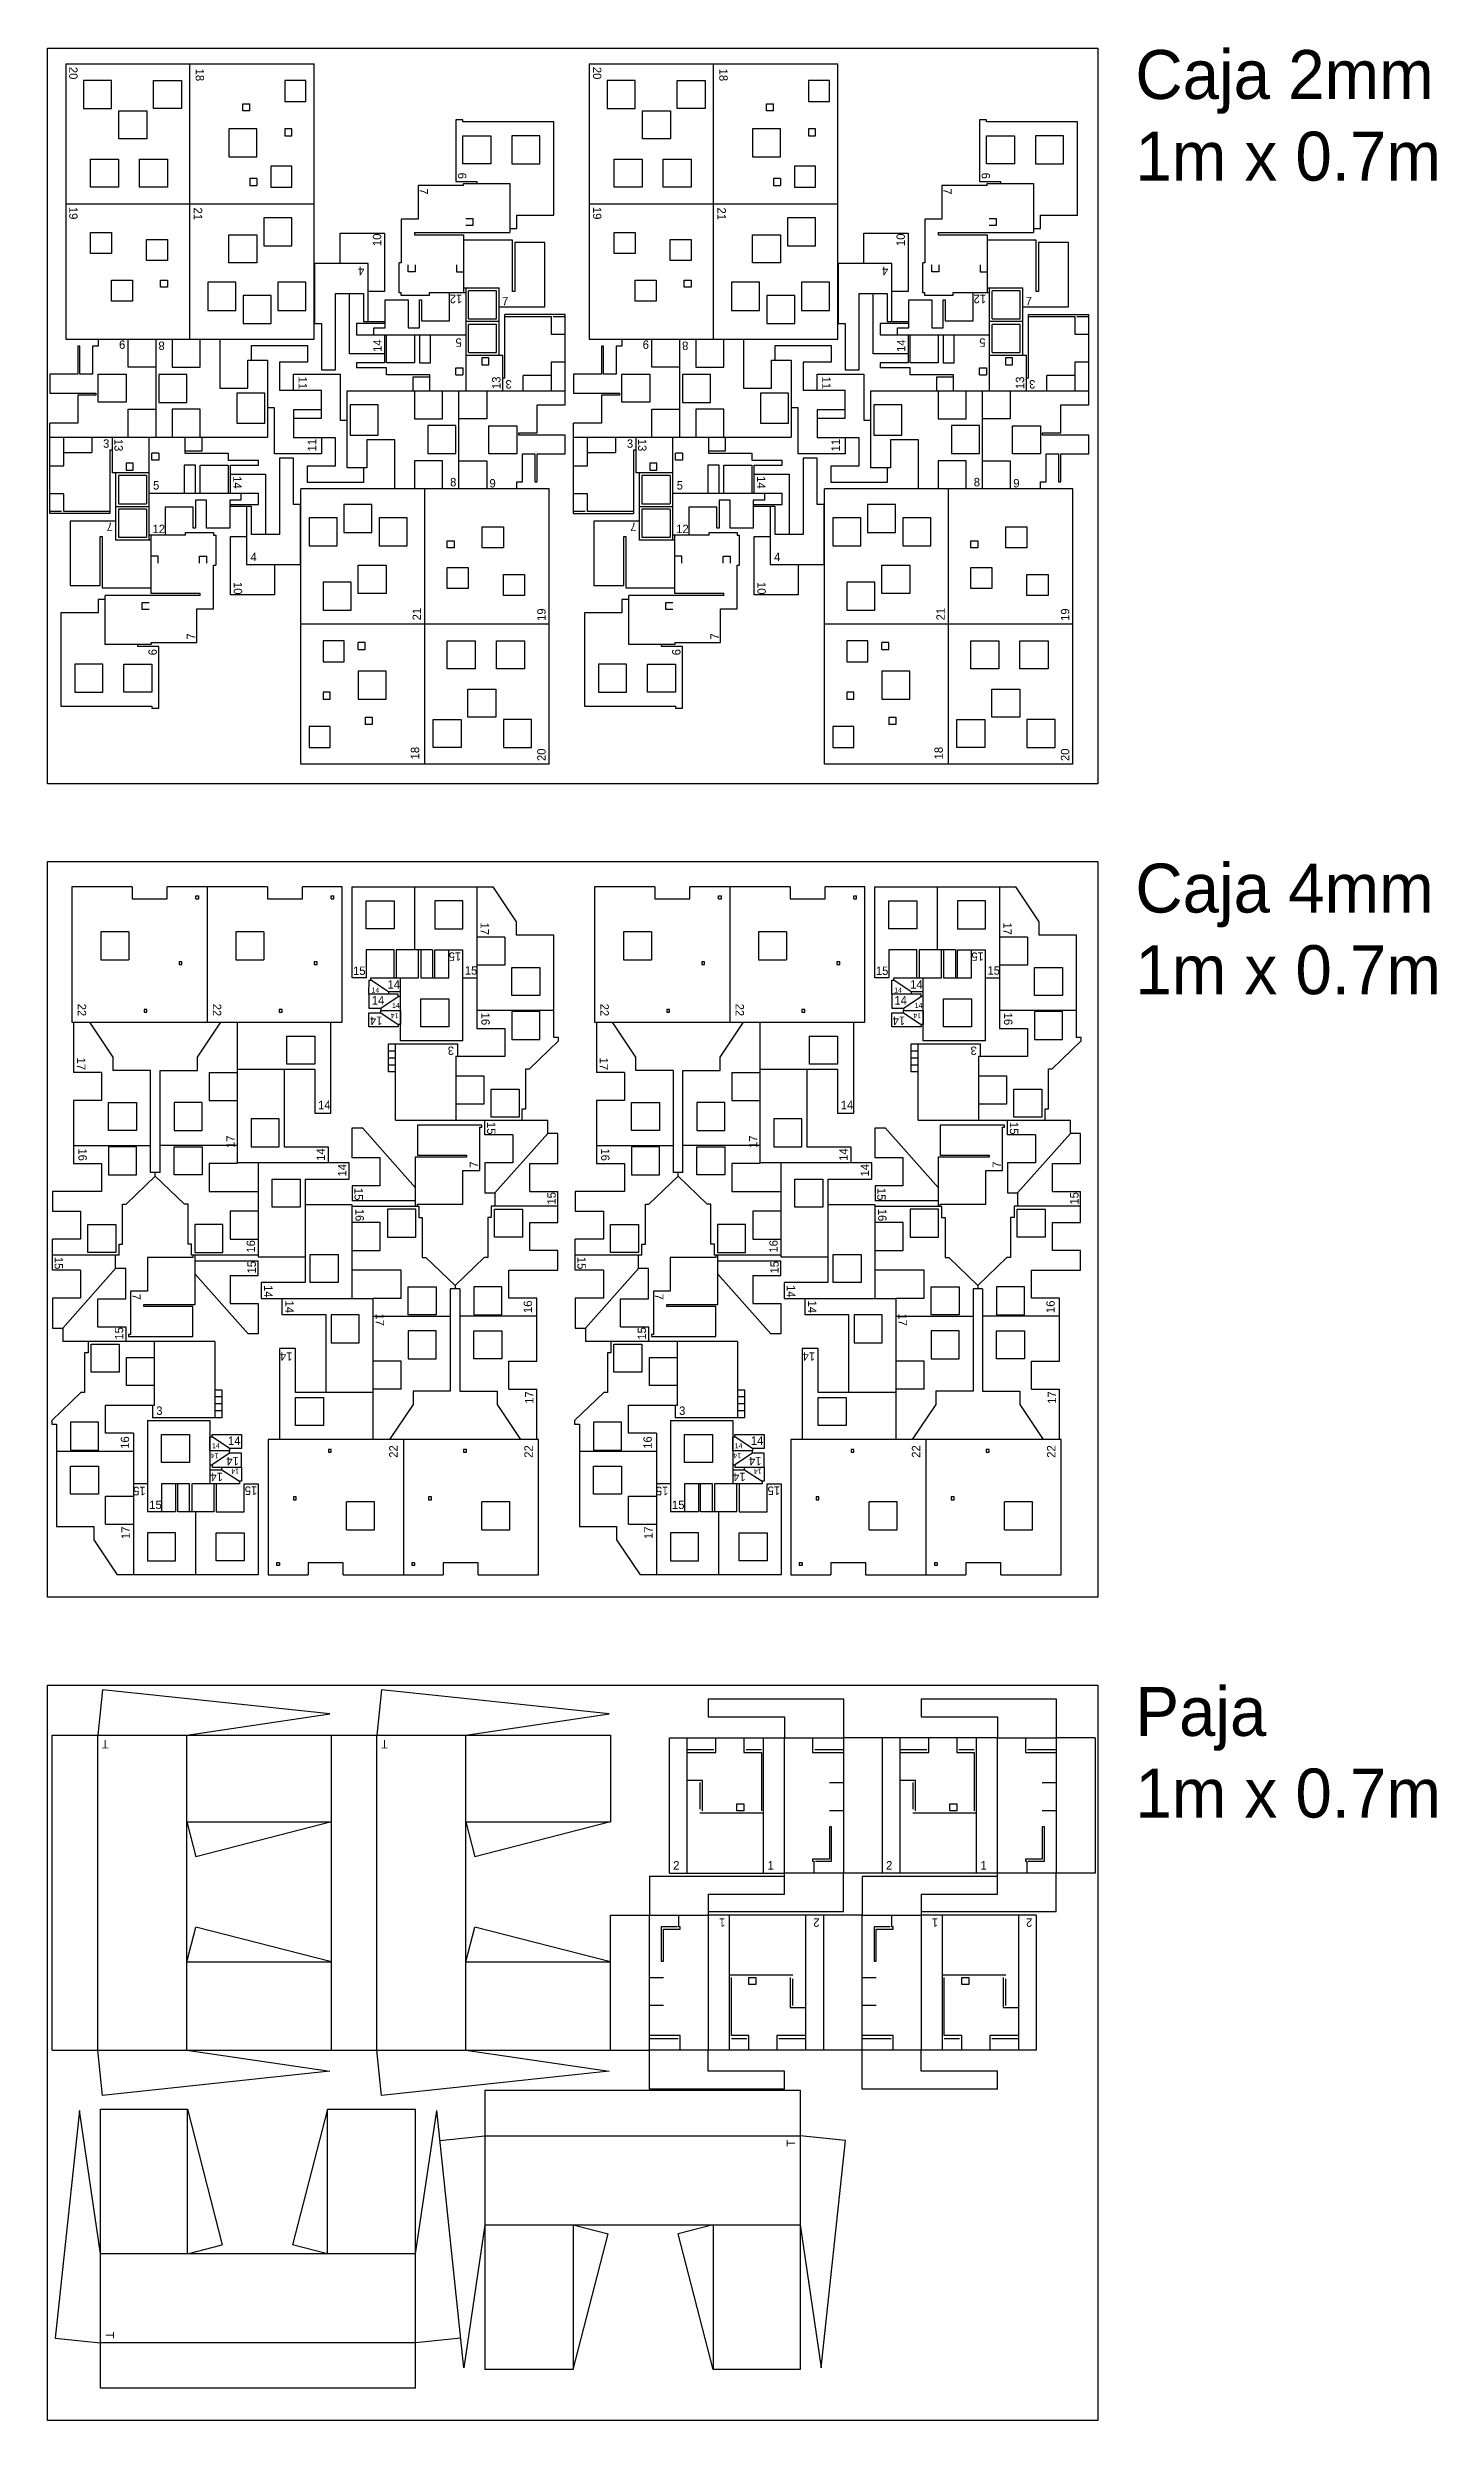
# Model space of a CAD drawing. Extents: x 68 to 168, y -112 to 57.
import ezdxf

# ---------------------------------------------------------------- set-up
doc = ezdxf.new("R2010")
doc.units = 0
doc.header["$MEASUREMENT"] = 0
doc.layers.get('0').update_dxf_attribs({"linetype": 'CONTINUOUS'})

msp = doc.modelspace()

# ---------------------------------------------------------------- texts
at = {"color": 5}
for s, height, rotation, p in [('20', 0.6, 270, (69.92, 55.93)), ('18', 0.6, 270, (78.95, 55.8)), ('20', 0.6, 270, (107.32, 55.93)), ('18', 0.6, 270, (116.34, 55.8)), ('6', 0.6, 270, (97.68, 48.38)), ('6', 0.6, 270, (135.07, 48.38)), ('19', 0.6, 270, (69.92, 45.93)), ('21', 0.6, 270, (78.82, 45.89)), ('7', 0.6, 270, (94.94, 47.26)), ('19', 0.6, 270, (107.32, 45.93)), ('21', 0.6, 270, (116.21, 45.89)), ('7', 0.6, 270, (132.33, 47.26)), ('10', 0.6, 90, (92.2, 43.14)), ('10', 0.6, 90, (129.59, 43.14)), ('4', 0.6, 180, (91, 41.66)), ('4', 0.6, 180, (128.4, 41.66)), ('12', 0.6, 180, (97.99, 39.66)), ('12', 0.6, 180, (135.39, 39.66)), ('9', 0.6, 180, (73.93, 36.4)), ('8', 0.6, 180, (76.74, 36.32)), ('14', 0.6, 90, (92.23, 35.58)), ('5', 0.6, 180, (97.95, 36.55)), ('9', 0.6, 180, (111.32, 36.4)), ('8', 0.6, 180, (114.13, 36.32)), ('14', 0.6, 90, (129.62, 35.58)), ('5', 0.6, 180, (135.35, 36.55)), ('11', 0.6, 270, (86.3, 33.82)), ('13', 0.6, 90, (100.72, 32.93)), ('3', 0.6, 180, (101.52, 33.57)), ('11', 0.6, 270, (123.69, 33.82)), ('13', 0.6, 90, (138.11, 32.93)), ('3', 0.6, 180, (138.91, 33.57)), ('13', 0.6, 270, (73.15, 29.38)), ('11', 0.6, 90, (87.56, 28.48)), ('13', 0.6, 270, (110.54, 29.38)), ('11', 0.6, 90, (124.95, 28.48)), ('14', 0.6, 270, (81.63, 26.72)), ('14', 0.6, 270, (119.03, 26.72)), ('7', 0.6, 180, (73.04, 23.39)), ('7', 0.6, 180, (110.43, 23.39)), ('10', 0.6, 270, (81.67, 19.16)), ('10', 0.6, 270, (119.06, 19.16)), ('21', 0.6, 90, (95.04, 16.42)), ('19', 0.6, 90, (103.94, 16.38)), ('21', 0.6, 90, (132.44, 16.42)), ('19', 0.6, 90, (141.33, 16.38)), ('7', 0.6, 90, (78.92, 15.05)), ('7', 0.6, 90, (116.31, 15.05)), ('6', 0.6, 90, (76.18, 13.93)), ('6', 0.6, 90, (113.57, 13.93)), ('18', 0.6, 90, (94.91, 6.5)), ('20', 0.6, 90, (103.94, 6.38)), ('18', 0.6, 90, (132.3, 6.5)), ('20', 0.6, 90, (141.33, 6.38)), ('17', 0.6, 270, (99.29, -5.14)), ('17', 0.6, 270, (136.62, -5.14)), ('15', 0.6, 360, (90.19, -8.89)), ('15', 0.6, 180, (97.91, -7.28)), ('15', 0.6, 360, (98.17, -8.87)), ('15', 0.6, 360, (127.52, -8.89)), ('15', 0.6, 180, (135.23, -7.28)), ('15', 0.6, 360, (135.49, -8.87)), ('14', 0.359, 360, (91.51, -10.15)), ('14', 0.6, 360, (92.65, -9.87)), ('14', 0.359, 360, (128.83, -10.15)), ('14', 0.6, 360, (129.97, -9.87)), ('22', 0.6, 270, (70.53, -10.94)), ('22', 0.6, 270, (80.18, -10.94)), ('14', 0.6, 180, (92.28, -11.86)), ('14', 0.6, 360, (91.52, -11)), ('14', 0.359, 180, (93.43, -11.62)), ('14', 0.359, 360, (92.97, -11.25)), ('16', 0.6, 270, (99.35, -11.58)), ('22', 0.6, 270, (107.85, -10.94)), ('22', 0.6, 270, (117.5, -10.94)), ('14', 0.6, 180, (129.61, -11.86)), ('14', 0.6, 360, (128.84, -11)), ('14', 0.359, 180, (130.75, -11.62)), ('14', 0.359, 360, (130.29, -11.25)), ('16', 0.6, 270, (136.67, -11.58)), ('17', 0.6, 270, (70.48, -14.79)), ('3', 0.6, 180, (97.4, -14)), ('17', 0.6, 270, (107.8, -14.79)), ('3', 0.6, 180, (134.73, -14)), ('15', 0.6, 270, (99.76, -19.38)), ('15', 0.6, 270, (137.09, -19.38)), ('16', 0.6, 270, (70.58, -21.27)), ('17', 0.6, 90, (81.74, -21.24)), ('14', 0.6, 90, (88.19, -22.16)), ('16', 0.6, 270, (107.9, -21.27)), ('17', 0.6, 90, (119.06, -21.24)), ('14', 0.6, 90, (125.51, -22.16)), ('14', 0.6, 90, (89.71, -23.27)), ('7', 0.6, 90, (99.12, -22.65)), ('14', 0.6, 90, (127.03, -23.27)), ('7', 0.6, 90, (136.45, -22.65)), ('15', 0.6, 270, (90.29, -24.09)), ('15', 0.6, 90, (104.66, -25.28)), ('15', 0.6, 270, (127.62, -24.09)), ('15', 0.6, 90, (141.99, -25.28)), ('16', 0.6, 270, (90.36, -25.58)), ('16', 0.6, 270, (127.68, -25.58)), ('16', 0.6, 90, (83.19, -28.71)), ('16', 0.6, 90, (120.51, -28.71)), ('15', 0.6, 270, (68.88, -29.01)), ('15', 0.6, 90, (83.25, -30.2)), ('15', 0.6, 270, (106.21, -29.01)), ('15', 0.6, 90, (120.58, -30.2)), ('7', 0.6, 270, (74.42, -31.64)), ('14', 0.6, 270, (83.84, -31.02)), ('16', 0.6, 90, (102.97, -33.02)), ('7', 0.6, 270, (111.75, -31.64)), ('14', 0.6, 270, (121.16, -31.02)), ('16', 0.6, 90, (140.29, -33.02)), ('14', 0.6, 270, (85.36, -32.13)), ('17', 0.6, 270, (91.81, -33.05)), ('14', 0.6, 270, (122.68, -32.13)), ('17', 0.6, 270, (129.13, -33.05)), ('15', 0.6, 90, (73.78, -34.92)), ('15', 0.6, 90, (111.11, -34.92)), ('14', 0.6, 180, (85.86, -35.82)), ('14', 0.6, 180, (123.18, -35.82)), ('17', 0.6, 90, (103.07, -39.5)), ('17', 0.6, 90, (140.39, -39.5)), ('16', 0.6, 90, (74.2, -42.71)), ('16', 0.6, 90, (111.52, -42.71)), ('14', 0.359, 180, (80.58, -43.04)), ('14', 0.6, 180, (82.03, -43.29)), ('22', 0.6, 90, (93.37, -43.35)), ('22', 0.6, 90, (103.02, -43.35)), ('14', 0.359, 180, (117.9, -43.04)), ('14', 0.6, 180, (119.35, -43.29)), ('22', 0.6, 90, (130.69, -43.35)), ('22', 0.6, 90, (140.34, -43.35)), ('15', 0.6, 180, (75.38, -45.42)), ('14', 0.6, 180, (80.9, -44.42)), ('14', 0.359, 180, (82.04, -44.14)), ('15', 0.6, 180, (83.35, -45.4)), ('15', 0.6, 180, (112.7, -45.42)), ('14', 0.6, 180, (118.22, -44.42)), ('14', 0.359, 180, (119.36, -44.14)), ('15', 0.6, 180, (120.68, -45.4)), ('17', 0.6, 90, (74.25, -49.15)), ('17', 0.6, 90, (111.58, -49.15)), ('T', 0.6, 180, (72.74, -63.5)), ('T', 0.6, 180, (92.68, -63.5)), ('1', 0.6, 180, (116.77, -76.23)), ('2', 0.6, 180, (123.5, -76.23)), ('1', 0.6, 180, (131.97, -76.23)), ('2', 0.6, 180, (138.69, -76.23)), ('T', 0.6, 90, (121.75, -92.52)), ('T', 0.6, 270, (72.52, -105.74))]:
    msp.add_text(s, height=height, rotation=rotation, dxfattribs=at).set_placement(p)
for s, height, p in [('7', 0.6, (100.83, 38.91)), ('7', 0.6, (138.22, 38.91)), ('3', 0.6, (72.34, 28.74)), ('3', 0.6, (109.74, 28.74)), ('5', 0.6, (75.91, 25.76)), ('8', 0.6, (97.12, 25.99)), ('9', 0.6, (99.93, 25.91)), ('5', 0.6, (113.3, 25.76)), ('8', 0.6, (134.51, 25.99)), ('9', 0.6, (137.33, 25.91)), ('12', 0.6, (75.87, 22.65)), ('12', 0.6, (113.26, 22.65)), ('4', 0.6, (82.86, 20.65)), ('4', 0.6, (120.25, 20.65)), ('14', 0.6, (87.69, -18.47)), ('14', 0.6, (125.01, -18.47)), ('3', 0.6, (76.14, -40.29)), ('3', 0.6, (113.47, -40.29)), ('14', 0.359, (80.12, -42.67)), ('14', 0.6, (81.26, -42.43)), ('14', 0.359, (117.44, -42.67)), ('14', 0.6, (118.59, -42.43)), ('15', 0.6, (75.64, -47.01)), ('15', 0.6, (112.96, -47.01)), ('2', 0.6, (113.05, -72.74)), ('1', 0.6, (119.78, -72.74)), ('2', 0.6, (128.25, -72.74)), ('1', 0.6, (134.98, -72.74))]:
    msp.add_text(s, height=height, dxfattribs=at).set_placement(p)
at = {"char_height": 3.495, "attachment_point": 1}
for s, insert in [('Caja 2mm\\P1m x 0.7m', (146.05, 57.13)), ('Caja 4mm\\P1m x 0.7m', (146.05, -0.94)), ('Paja\\P1m x 0.7m', (146.05, -59.71))]:
    msp.add_mtext_dynamic_manual_height_columns(s, width=35.9105, gutter_width=1, heights=[0], dxfattribs=dict(at, insert=insert))

# ---------------------------------------------------------------- linework, layer by layer
at = {"color": 1}
for p, q in [((69.67, 56.15), (69.67, 36.5)), ((69.67, 56.15), (87.42, 56.15)), ((78.54, 36.5), (78.54, 56.15)), ((87.42, 36.5), (87.42, 56.15)), ((107.06, 56.15), (107.06, 36.5)), ((107.06, 56.15), (124.81, 56.15)), ((115.93, 36.5), (115.93, 56.15)), ((124.81, 36.5), (124.81, 56.15)), ((72.94, 54.95), (70.94, 54.95)), ((70.94, 54.95), (70.94, 52.95)), ((72.94, 52.95), (72.94, 54.95)), ((75.94, 52.95), (75.94, 54.95)), ((75.94, 54.95), (77.94, 54.95)), ((77.94, 54.95), (77.94, 52.95)), ((86.82, 54.95), (85.32, 54.95)), ((85.32, 54.95), (85.32, 53.45)), ((86.82, 53.45), (86.82, 54.95)), ((110.33, 54.95), (108.33, 54.95)), ((108.33, 54.95), (108.33, 52.95)), ((110.33, 52.95), (110.33, 54.95)), ((113.33, 52.95), (113.33, 54.95)), ((113.33, 54.95), (115.33, 54.95)), ((115.33, 54.95), (115.33, 52.95)), ((124.21, 54.95), (122.71, 54.95)), ((122.71, 54.95), (122.71, 53.45)), ((124.21, 53.45), (124.21, 54.95)), ((70.94, 52.95), (72.94, 52.95)), ((73.47, 50.8), (73.47, 52.8)), ((73.47, 52.8), (75.47, 52.8)), ((75.47, 52.8), (75.47, 50.8)), ((77.94, 52.95), (75.94, 52.95)), ((82.32, 52.8), (82.32, 53.3)), ((82.32, 53.3), (82.82, 53.3)), ((82.82, 52.8), (82.32, 52.8)), ((82.82, 52.8), (82.82, 53.3)), ((85.32, 53.45), (86.82, 53.45)), ((108.33, 52.95), (110.33, 52.95)), ((110.86, 50.8), (110.86, 52.8)), ((110.86, 52.8), (112.86, 52.8)), ((112.86, 52.8), (112.86, 50.8)), ((115.33, 52.95), (113.33, 52.95)), ((119.71, 52.8), (119.71, 53.3)), ((119.71, 53.3), (120.21, 53.3)), ((120.21, 52.8), (119.71, 52.8)), ((120.21, 52.8), (120.21, 53.3)), ((122.71, 53.45), (124.21, 53.45)), ((81.32, 51.5), (81.32, 49.5)), ((83.32, 51.5), (81.32, 51.5)), ((83.32, 49.5), (83.32, 51.5)), ((85.32, 51.5), (85.32, 51)), ((85.82, 51.5), (85.32, 51.5)), ((85.32, 51), (85.82, 51)), ((85.82, 51), (85.82, 51.5)), ((118.71, 51.5), (118.71, 49.5)), ((120.71, 51.5), (118.71, 51.5)), ((120.71, 49.5), (120.71, 51.5)), ((122.71, 51.5), (122.71, 51)), ((123.21, 51.5), (122.71, 51.5)), ((122.71, 51), (123.21, 51)), ((123.21, 51), (123.21, 51.5)), ((71.44, 47.35), (71.44, 49.35)), ((71.44, 49.35), (73.44, 49.35)), ((73.44, 49.35), (73.44, 47.35)), ((75.47, 50.8), (73.47, 50.8)), ((74.94, 47.35), (74.94, 49.35)), ((74.94, 49.35), (76.94, 49.35)), ((76.94, 49.35), (76.94, 47.35)), ((81.32, 49.5), (83.32, 49.5)), ((108.83, 47.35), (108.83, 49.35)), ((108.83, 49.35), (110.83, 49.35)), ((110.83, 49.35), (110.83, 47.35)), ((112.86, 50.8), (110.86, 50.8)), ((112.33, 47.35), (112.33, 49.35)), ((112.33, 49.35), (114.33, 49.35)), ((114.33, 49.35), (114.33, 47.35)), ((118.71, 49.5), (120.71, 49.5)), ((83.32, 47.95), (82.82, 47.95)), ((82.82, 47.95), (82.82, 47.45)), ((82.82, 47.45), (83.32, 47.45)), ((83.32, 47.95), (83.32, 47.45)), ((85.82, 48.85), (84.32, 48.85)), ((84.32, 48.85), (84.32, 47.35)), ((85.82, 47.35), (85.82, 48.85)), ((98.08, 47.45), (94.83, 47.45)), ((94.83, 47.45), (94.83, 45.05)), ((98.08, 47.45), (98.08, 47.6)), ((98.08, 47.6), (101.38, 47.6)), ((101.38, 47.6), (101.38, 44.1)), ((120.71, 47.95), (120.21, 47.95)), ((120.21, 47.95), (120.21, 47.45)), ((120.21, 47.45), (120.71, 47.45)), ((120.71, 47.95), (120.71, 47.45)), ((123.21, 48.85), (121.71, 48.85)), ((121.71, 48.85), (121.71, 47.35)), ((123.21, 47.35), (123.21, 48.85)), ((135.47, 47.45), (132.22, 47.45)), ((132.22, 47.45), (132.22, 45.05)), ((135.47, 47.45), (135.47, 47.6)), ((135.47, 47.6), (138.77, 47.6)), ((138.77, 47.6), (138.77, 44.1)), ((69.67, 46.15), (87.42, 46.15)), ((73.44, 47.35), (71.44, 47.35)), ((76.94, 47.35), (74.94, 47.35)), ((84.32, 47.35), (85.82, 47.35)), ((107.06, 46.15), (124.81, 46.15)), ((110.83, 47.35), (108.83, 47.35)), ((114.33, 47.35), (112.33, 47.35)), ((121.71, 47.35), (123.21, 47.35)), ((71.44, 42.6), (71.44, 44.1)), ((71.44, 44.1), (72.94, 44.1)), ((72.94, 44.1), (72.94, 42.6)), ((83.82, 45.15), (83.82, 43.15)), ((85.82, 45.15), (83.82, 45.15)), ((85.82, 43.15), (85.82, 45.15)), ((93.63, 45.05), (93.63, 41.95)), ((94.83, 45.05), (93.63, 45.05)), ((94.58, 44.1), (94.58, 43.95)), ((94.58, 44.1), (101.38, 44.1)), ((108.83, 42.6), (108.83, 44.1)), ((108.83, 44.1), (110.33, 44.1)), ((110.33, 44.1), (110.33, 42.6)), ((121.21, 45.15), (121.21, 43.15)), ((123.21, 45.15), (121.21, 45.15)), ((123.21, 43.15), (123.21, 45.15)), ((131.02, 45.05), (131.02, 41.95)), ((132.22, 45.05), (131.02, 45.05)), ((131.97, 44.1), (131.97, 43.95)), ((131.97, 44.1), (138.77, 44.1)), ((72.94, 42.6), (71.44, 42.6)), ((75.44, 42.1), (75.44, 43.6)), ((75.44, 43.6), (76.94, 43.6)), ((76.94, 43.6), (76.94, 42.1)), ((81.32, 41.95), (81.32, 43.95)), ((81.32, 43.95), (83.32, 43.95)), ((83.32, 43.95), (83.32, 41.95)), ((83.82, 43.15), (85.82, 43.15)), ((94.58, 43.95), (98.08, 43.95)), ((98.08, 43.95), (98.08, 41.8)), ((98.08, 43.55), (98.08, 39.8)), ((110.33, 42.6), (108.83, 42.6)), ((112.83, 42.1), (112.83, 43.6)), ((112.83, 43.6), (114.33, 43.6)), ((114.33, 43.6), (114.33, 42.1)), ((118.71, 41.95), (118.71, 43.95)), ((118.71, 43.95), (120.71, 43.95)), ((120.71, 43.95), (120.71, 41.95)), ((121.21, 43.15), (123.21, 43.15)), ((131.97, 43.95), (135.47, 43.95)), ((135.47, 43.95), (135.47, 41.8)), ((135.47, 43.55), (135.47, 39.8)), ((72.94, 39.2), (72.94, 40.7)), ((72.94, 40.7), (74.44, 40.7)), ((74.44, 40.7), (74.44, 39.2)), ((76.94, 42.1), (75.44, 42.1)), ((76.44, 40.7), (76.94, 40.7)), ((76.44, 40.2), (76.44, 40.7)), ((76.94, 40.7), (76.94, 40.2)), ((83.32, 41.95), (81.32, 41.95)), ((93.63, 41.95), (93.48, 41.95)), ((93.48, 39.8), (93.48, 41.95)), ((98.08, 41.8), (98.08, 41.3)), ((110.33, 39.2), (110.33, 40.7)), ((110.33, 40.7), (111.83, 40.7)), ((111.83, 40.7), (111.83, 39.2)), ((114.33, 42.1), (112.83, 42.1)), ((113.83, 40.7), (114.33, 40.7)), ((113.83, 40.2), (113.83, 40.7)), ((114.33, 40.7), (114.33, 40.2)), ((120.71, 41.95), (118.71, 41.95)), ((131.02, 41.95), (130.87, 41.95)), ((130.87, 39.8), (130.87, 41.95)), ((135.47, 41.8), (135.47, 41.3)), ((74.44, 39.2), (72.94, 39.2)), ((76.94, 40.2), (76.44, 40.2)), ((79.82, 40.55), (79.82, 38.55)), ((81.82, 40.55), (79.82, 40.55)), ((81.82, 38.55), (81.82, 40.55)), ((82.34, 39.6), (82.34, 37.6)), ((84.34, 39.6), (82.34, 39.6)), ((84.34, 37.6), (84.34, 39.6)), ((84.82, 40.55), (84.82, 38.55)), ((86.82, 40.55), (84.82, 40.55)), ((86.82, 38.55), (86.82, 40.55)), ((93.63, 39.8), (93.48, 39.8)), ((93.63, 39.6), (93.63, 39.8)), ((95.63, 39.6), (93.63, 39.6)), ((95.63, 39.8), (95.63, 39.6)), ((98.23, 39.8), (95.63, 39.8)), ((98.23, 40.15), (98.23, 32.8)), ((100.43, 39.95), (98.43, 39.95)), ((98.43, 37.95), (98.43, 39.95)), ((100.43, 37.95), (100.43, 39.95)), ((100.63, 35.35), (100.63, 40.15)), ((111.83, 39.2), (110.33, 39.2)), ((114.33, 40.2), (113.83, 40.2)), ((117.21, 40.55), (117.21, 38.55)), ((119.21, 40.55), (117.21, 40.55)), ((119.21, 38.55), (119.21, 40.55)), ((119.73, 39.6), (119.73, 37.6)), ((121.73, 39.6), (119.73, 39.6)), ((121.73, 37.6), (121.73, 39.6)), ((122.21, 40.55), (122.21, 38.55)), ((124.21, 40.55), (122.21, 40.55)), ((124.21, 38.55), (124.21, 40.55)), ((131.02, 39.8), (130.87, 39.8)), ((131.02, 39.6), (131.02, 39.8)), ((133.02, 39.6), (131.02, 39.6)), ((133.02, 39.8), (133.02, 39.6)), ((135.62, 39.8), (133.02, 39.8)), ((135.62, 40.15), (135.62, 32.8)), ((137.82, 39.95), (135.82, 39.95)), ((135.82, 37.95), (135.82, 39.95)), ((137.82, 37.95), (137.82, 39.95)), ((138.02, 35.35), (138.02, 40.15)), ((79.82, 38.55), (81.82, 38.55)), ((82.34, 37.6), (84.34, 37.6)), ((84.82, 38.55), (86.82, 38.55)), ((100.63, 37.75), (98.23, 37.75)), ((98.43, 37.95), (100.43, 37.95)), ((100.43, 37.55), (98.43, 37.55)), ((98.43, 35.55), (98.43, 37.55)), ((100.43, 35.55), (100.43, 37.55)), ((101.03, 33.7), (101.03, 38.25)), ((105.33, 38.25), (101.03, 38.25)), ((117.21, 38.55), (119.21, 38.55)), ((119.73, 37.6), (121.73, 37.6)), ((122.21, 38.55), (124.21, 38.55)), ((138.02, 37.75), (135.62, 37.75)), ((135.82, 37.95), (137.82, 37.95)), ((137.82, 37.55), (135.82, 37.55)), ((135.82, 35.55), (135.82, 37.55)), ((137.82, 35.55), (137.82, 37.55)), ((138.42, 33.7), (138.42, 38.25)), ((138.42, 38.25), (142.72, 38.25)), ((69.67, 36.5), (87.42, 36.5)), ((92.43, 36.8), (92.43, 34.8)), ((92.58, 34.8), (92.58, 36.8)), ((94.58, 36.8), (94.58, 34.8)), ((94.93, 36.8), (94.93, 34.8)), ((95.73, 34.8), (95.73, 36.8)), ((107.06, 36.5), (124.81, 36.5)), ((129.82, 36.8), (129.82, 34.8)), ((129.97, 34.8), (129.97, 36.8)), ((131.97, 36.8), (131.97, 34.8)), ((132.32, 36.8), (132.32, 34.8)), ((133.12, 34.8), (133.12, 36.8)), ((92.43, 34.8), (90.43, 34.8)), ((90.43, 34.8), (90.43, 34.45)), ((92.58, 34.45), (90.43, 34.45)), ((94.58, 34.8), (92.58, 34.8)), ((92.58, 33.95), (92.58, 34.45)), ((95.68, 33.95), (92.58, 33.95)), ((94.93, 34.8), (95.73, 34.8)), ((97.53, 33.95), (97.53, 34.45)), ((97.53, 34.45), (98.03, 34.45)), ((97.53, 33.95), (98.03, 33.95)), ((98.03, 34.45), (98.03, 33.95)), ((98.23, 35.35), (100.88, 35.35)), ((98.43, 35.55), (100.43, 35.55)), ((99.88, 35.15), (99.38, 35.15)), ((99.38, 35.15), (99.38, 34.65)), ((99.38, 34.65), (99.88, 34.65)), ((99.88, 34.65), (99.88, 35.15)), ((100.88, 32.8), (100.88, 35.35)), ((129.82, 34.8), (127.82, 34.8)), ((127.82, 34.8), (127.82, 34.45)), ((129.97, 34.45), (127.82, 34.45)), ((131.97, 34.8), (129.97, 34.8)), ((129.97, 33.95), (129.97, 34.45)), ((133.07, 33.95), (129.97, 33.95)), ((132.32, 34.8), (133.12, 34.8)), ((134.92, 33.95), (134.92, 34.45)), ((134.92, 34.45), (135.42, 34.45)), ((134.92, 33.95), (135.42, 33.95)), ((135.42, 34.45), (135.42, 33.95)), ((135.62, 35.35), (138.27, 35.35)), ((135.82, 35.55), (137.82, 35.55)), ((137.27, 35.15), (136.77, 35.15)), ((136.77, 35.15), (136.77, 34.65)), ((136.77, 34.65), (137.27, 34.65)), ((137.27, 34.65), (137.27, 35.15)), ((138.27, 32.8), (138.27, 35.35)), ((94.48, 32.8), (94.48, 33.8)), ((94.48, 33.8), (95.68, 33.8)), ((101.03, 33.7), (100.88, 33.7)), ((131.87, 32.8), (131.87, 33.8)), ((131.87, 33.8), (133.07, 33.8)), ((138.42, 33.7), (138.27, 33.7)), ((68.53, 24.05), (68.53, 30.5)), ((105.92, 24.05), (105.92, 30.5)), ((72.98, 29.5), (72.98, 26.95)), ((75.63, 22.15), (75.63, 29.5)), ((79.38, 29.5), (79.38, 28.5)), ((110.37, 29.5), (110.37, 26.95)), ((113.02, 22.15), (113.02, 29.5)), ((116.77, 29.5), (116.77, 28.5)), ((72.83, 28.6), (72.83, 24.05)), ((72.83, 28.6), (72.98, 28.6)), ((73.98, 27.65), (73.98, 27.15)), ((74.48, 27.65), (73.98, 27.65)), ((73.98, 27.15), (74.48, 27.15)), ((74.48, 27.15), (74.48, 27.65)), ((75.83, 27.85), (75.83, 28.35)), ((76.33, 28.35), (75.83, 28.35)), ((76.33, 27.85), (75.83, 27.85)), ((76.33, 28.35), (76.33, 27.85)), ((78.93, 27.5), (78.13, 27.5)), ((78.13, 27.5), (78.13, 25.5)), ((79.38, 28.5), (78.18, 28.5)), ((78.18, 28.35), (81.28, 28.35)), ((78.93, 25.5), (78.93, 27.5)), ((79.28, 25.5), (79.28, 27.5)), ((79.28, 27.5), (81.28, 27.5)), ((81.28, 28.35), (81.28, 27.85)), ((81.28, 27.85), (83.43, 27.85)), ((81.28, 27.5), (81.28, 25.5)), ((81.43, 27.5), (83.43, 27.5)), ((81.43, 25.5), (81.43, 27.5)), ((83.43, 27.5), (83.43, 27.85)), ((110.22, 28.6), (110.22, 24.05)), ((110.22, 28.6), (110.37, 28.6)), ((111.37, 27.65), (111.37, 27.15)), ((111.87, 27.65), (111.37, 27.65)), ((111.37, 27.15), (111.87, 27.15)), ((111.87, 27.15), (111.87, 27.65)), ((113.22, 27.85), (113.22, 28.35)), ((113.72, 28.35), (113.22, 28.35)), ((113.72, 27.85), (113.22, 27.85)), ((113.72, 28.35), (113.72, 27.85)), ((116.32, 27.5), (115.52, 27.5)), ((115.52, 27.5), (115.52, 25.5)), ((116.77, 28.5), (115.57, 28.5)), ((115.57, 28.35), (118.67, 28.35)), ((116.32, 25.5), (116.32, 27.5)), ((116.67, 25.5), (116.67, 27.5)), ((116.67, 27.5), (118.67, 27.5)), ((118.67, 28.35), (118.67, 27.85)), ((118.67, 27.85), (120.82, 27.85)), ((118.67, 27.5), (118.67, 25.5)), ((118.82, 27.5), (120.82, 27.5)), ((118.82, 25.5), (118.82, 27.5)), ((120.82, 27.5), (120.82, 27.85)), ((75.63, 26.95), (72.98, 26.95)), ((73.23, 26.95), (73.23, 22.15)), ((75.43, 26.75), (73.43, 26.75)), ((73.43, 26.75), (73.43, 24.75)), ((75.43, 26.75), (75.43, 24.75)), ((86.45, 6.15), (86.45, 25.8)), ((104.19, 25.8), (86.45, 25.8)), ((95.32, 6.15), (95.32, 25.8)), ((104.19, 6.15), (104.19, 25.8)), ((113.02, 26.95), (110.37, 26.95)), ((110.62, 26.95), (110.62, 22.15)), ((112.82, 26.75), (110.82, 26.75)), ((110.82, 26.75), (110.82, 24.75)), ((112.82, 26.75), (112.82, 24.75)), ((123.84, 6.15), (123.84, 25.8)), ((141.59, 25.8), (123.84, 25.8)), ((132.71, 6.15), (132.71, 25.8)), ((141.59, 6.15), (141.59, 25.8)), ((72.83, 24.05), (68.53, 24.05)), ((73.23, 24.55), (75.63, 24.55)), ((73.43, 24.75), (75.43, 24.75)), ((75.43, 24.35), (73.43, 24.35)), ((73.43, 24.35), (73.43, 22.35)), ((75.43, 24.35), (75.43, 22.35)), ((89.05, 23.75), (87.05, 23.75)), ((87.05, 23.75), (87.05, 21.75)), ((89.05, 21.75), (89.05, 23.75)), ((91.52, 24.7), (89.52, 24.7)), ((89.52, 24.7), (89.52, 22.7)), ((91.52, 22.7), (91.52, 24.7)), ((94.05, 23.75), (92.05, 23.75)), ((92.05, 23.75), (92.05, 21.75)), ((94.05, 21.75), (94.05, 23.75)), ((105.92, 24.05), (110.22, 24.05)), ((110.62, 24.55), (113.02, 24.55)), ((110.82, 24.75), (112.82, 24.75)), ((112.82, 24.35), (110.82, 24.35)), ((110.82, 24.35), (110.82, 22.35)), ((112.82, 24.35), (112.82, 22.35)), ((126.44, 23.75), (124.44, 23.75)), ((124.44, 23.75), (124.44, 21.75)), ((126.44, 21.75), (126.44, 23.75)), ((128.91, 24.7), (126.91, 24.7)), ((126.91, 24.7), (126.91, 22.7)), ((128.91, 22.7), (128.91, 24.7)), ((131.44, 23.75), (129.44, 23.75)), ((129.44, 23.75), (129.44, 21.75)), ((131.44, 21.75), (131.44, 23.75)), ((73.43, 22.35), (75.43, 22.35)), ((78.23, 22.5), (75.63, 22.5)), ((78.23, 22.7), (80.23, 22.7)), ((78.23, 22.5), (78.23, 22.7)), ((80.23, 22.7), (80.23, 22.5)), ((80.23, 22.5), (80.38, 22.5)), ((80.38, 22.5), (80.38, 20.35)), ((89.52, 22.7), (91.52, 22.7)), ((96.92, 21.6), (96.92, 22.1)), ((96.92, 22.1), (97.42, 22.1)), ((97.42, 22.1), (97.42, 21.6)), ((99.42, 23.1), (100.92, 23.1)), ((99.42, 21.6), (99.42, 23.1)), ((100.92, 23.1), (100.92, 21.6)), ((110.82, 22.35), (112.82, 22.35)), ((115.62, 22.5), (113.02, 22.5)), ((115.62, 22.7), (117.62, 22.7)), ((115.62, 22.5), (115.62, 22.7)), ((117.62, 22.7), (117.62, 22.5)), ((117.62, 22.5), (117.77, 22.5)), ((117.77, 22.5), (117.77, 20.35)), ((126.91, 22.7), (128.91, 22.7)), ((134.31, 21.6), (134.31, 22.1)), ((134.31, 22.1), (134.81, 22.1)), ((134.81, 22.1), (134.81, 21.6)), ((136.81, 23.1), (138.31, 23.1)), ((136.81, 21.6), (136.81, 23.1)), ((138.31, 23.1), (138.31, 21.6)), ((75.78, 20.5), (75.78, 21)), ((75.78, 18.35), (75.78, 20.5)), ((80.23, 20.35), (80.38, 20.35)), ((80.23, 17.25), (80.23, 20.35)), ((87.05, 21.75), (89.05, 21.75)), ((90.55, 20.35), (92.55, 20.35)), ((90.55, 18.35), (90.55, 20.35)), ((92.05, 21.75), (94.05, 21.75)), ((92.55, 20.35), (92.55, 18.35)), ((97.42, 21.6), (96.92, 21.6)), ((100.92, 21.6), (99.42, 21.6)), ((113.17, 20.5), (113.17, 21)), ((113.17, 18.35), (113.17, 20.5)), ((117.62, 20.35), (117.77, 20.35)), ((117.62, 17.25), (117.62, 20.35)), ((124.44, 21.75), (126.44, 21.75)), ((127.94, 20.35), (129.94, 20.35)), ((127.94, 18.35), (127.94, 20.35)), ((129.44, 21.75), (131.44, 21.75)), ((129.94, 20.35), (129.94, 18.35)), ((134.81, 21.6), (134.31, 21.6)), ((138.31, 21.6), (136.81, 21.6)), ((90.05, 19.15), (88.05, 19.15)), ((88.05, 19.15), (88.05, 17.15)), ((90.05, 17.15), (90.05, 19.15)), ((96.92, 18.7), (96.92, 20.2)), ((96.92, 20.2), (98.42, 20.2)), ((98.42, 18.7), (96.92, 18.7)), ((98.42, 20.2), (98.42, 18.7)), ((100.92, 18.2), (100.92, 19.7)), ((100.92, 19.7), (102.42, 19.7)), ((102.42, 19.7), (102.42, 18.2)), ((127.44, 19.15), (125.44, 19.15)), ((125.44, 19.15), (125.44, 17.15)), ((127.44, 17.15), (127.44, 19.15)), ((134.31, 18.7), (134.31, 20.2)), ((134.31, 20.2), (135.81, 20.2)), ((135.81, 18.7), (134.31, 18.7)), ((135.81, 20.2), (135.81, 18.7)), ((138.31, 18.2), (138.31, 19.7)), ((138.31, 19.7), (139.81, 19.7)), ((139.81, 19.7), (139.81, 18.2)), ((72.48, 14.7), (72.48, 18.2)), ((79.28, 18.2), (72.48, 18.2)), ((79.28, 18.35), (75.78, 18.35)), ((79.03, 14.85), (79.03, 17.25)), ((79.03, 17.25), (80.23, 17.25)), ((79.28, 18.2), (79.28, 18.35)), ((88.05, 17.15), (90.05, 17.15)), ((92.55, 18.35), (90.55, 18.35)), ((102.42, 18.2), (100.92, 18.2)), ((109.87, 14.7), (109.87, 18.2)), ((116.67, 18.2), (109.87, 18.2)), ((116.67, 18.35), (113.17, 18.35)), ((116.42, 14.85), (116.42, 17.25)), ((116.42, 17.25), (117.62, 17.25)), ((116.67, 18.2), (116.67, 18.35)), ((125.44, 17.15), (127.44, 17.15)), ((129.94, 18.35), (127.94, 18.35)), ((139.81, 18.2), (138.31, 18.2)), ((104.19, 16.15), (86.45, 16.15)), ((141.59, 16.15), (123.84, 16.15)), ((75.78, 14.7), (72.48, 14.7)), ((75.78, 14.85), (75.78, 14.7)), ((75.78, 14.85), (79.03, 14.85)), ((88.05, 14.95), (88.05, 13.45)), ((89.55, 14.95), (88.05, 14.95)), ((89.55, 13.45), (89.55, 14.95)), ((90.55, 14.35), (90.55, 14.85)), ((91.05, 14.85), (90.55, 14.85)), ((90.55, 14.35), (91.05, 14.35)), ((91.05, 14.35), (91.05, 14.85)), ((96.92, 14.95), (98.92, 14.95)), ((96.92, 12.95), (96.92, 14.95)), ((98.92, 14.95), (98.92, 12.95)), ((100.42, 12.95), (100.42, 14.95)), ((100.42, 14.95), (102.42, 14.95)), ((102.42, 14.95), (102.42, 12.95)), ((113.17, 14.7), (109.87, 14.7)), ((113.17, 14.85), (113.17, 14.7)), ((113.17, 14.85), (116.42, 14.85)), ((125.44, 14.95), (125.44, 13.45)), ((126.94, 14.95), (125.44, 14.95)), ((126.94, 13.45), (126.94, 14.95)), ((127.94, 14.35), (127.94, 14.85)), ((128.44, 14.85), (127.94, 14.85)), ((127.94, 14.35), (128.44, 14.35)), ((128.44, 14.35), (128.44, 14.85)), ((134.31, 14.95), (136.31, 14.95)), ((134.31, 12.95), (134.31, 14.95)), ((136.31, 14.95), (136.31, 12.95)), ((137.81, 12.95), (137.81, 14.95)), ((137.81, 14.95), (139.81, 14.95)), ((139.81, 14.95), (139.81, 12.95)), ((88.05, 13.45), (89.55, 13.45)), ((90.55, 12.8), (90.55, 10.8)), ((92.55, 12.8), (90.55, 12.8)), ((92.55, 10.8), (92.55, 12.8)), ((98.92, 12.95), (96.92, 12.95)), ((102.42, 12.95), (100.42, 12.95)), ((125.44, 13.45), (126.94, 13.45)), ((127.94, 12.8), (127.94, 10.8)), ((129.94, 12.8), (127.94, 12.8)), ((129.94, 10.8), (129.94, 12.8)), ((136.31, 12.95), (134.31, 12.95)), ((139.81, 12.95), (137.81, 12.95)), ((88.55, 11.3), (88.05, 11.3)), ((88.05, 11.3), (88.05, 10.8)), ((88.05, 10.8), (88.55, 10.8)), ((88.55, 10.8), (88.55, 11.3)), ((90.55, 10.8), (92.55, 10.8)), ((98.39, 9.5), (98.39, 11.5)), ((98.39, 11.5), (100.39, 11.5)), ((100.39, 11.5), (100.39, 9.5)), ((125.94, 11.3), (125.44, 11.3)), ((125.44, 11.3), (125.44, 10.8)), ((125.44, 10.8), (125.94, 10.8)), ((125.94, 10.8), (125.94, 11.3)), ((127.94, 10.8), (129.94, 10.8)), ((135.79, 9.5), (135.79, 11.5)), ((135.79, 11.5), (137.79, 11.5)), ((137.79, 11.5), (137.79, 9.5)), ((87.05, 8.85), (87.05, 7.35)), ((88.55, 8.85), (87.05, 8.85)), ((88.55, 7.35), (88.55, 8.85)), ((91.05, 9.5), (91.55, 9.5)), ((91.05, 9.5), (91.05, 9)), ((91.55, 9), (91.05, 9)), ((91.55, 9.5), (91.55, 9)), ((95.92, 7.35), (95.92, 9.35)), ((95.92, 9.35), (97.92, 9.35)), ((97.92, 9.35), (97.92, 7.35)), ((100.39, 9.5), (98.39, 9.5)), ((100.92, 9.35), (100.92, 7.35)), ((102.92, 9.35), (100.92, 9.35)), ((102.92, 7.35), (102.92, 9.35)), ((124.44, 8.85), (124.44, 7.35)), ((125.94, 8.85), (124.44, 8.85)), ((125.94, 7.35), (125.94, 8.85)), ((128.44, 9.5), (128.94, 9.5)), ((128.44, 9.5), (128.44, 9)), ((128.94, 9), (128.44, 9)), ((128.94, 9.5), (128.94, 9)), ((133.31, 7.35), (133.31, 9.35)), ((133.31, 9.35), (135.31, 9.35)), ((135.31, 9.35), (135.31, 7.35)), ((137.79, 9.5), (135.79, 9.5)), ((138.31, 9.35), (138.31, 7.35)), ((140.31, 9.35), (138.31, 9.35)), ((140.31, 7.35), (140.31, 9.35)), ((87.05, 7.35), (88.55, 7.35)), ((97.92, 7.35), (95.92, 7.35)), ((100.92, 7.35), (102.92, 7.35)), ((124.44, 7.35), (125.94, 7.35)), ((135.31, 7.35), (133.31, 7.35)), ((138.31, 7.35), (140.31, 7.35)), ((104.19, 6.15), (86.45, 6.15)), ((141.59, 6.15), (123.84, 6.15)), ((70.12, -2.6), (70.12, -12.25)), ((74.42, -2.6), (70.12, -2.6)), ((74.42, -2.6), (74.42, -3.45)), ((84.07, -2.6), (76.92, -2.6)), ((76.92, -3.45), (76.92, -2.6)), ((78.97, -3.45), (78.97, -3.25)), ((78.97, -3.25), (79.17, -3.25)), ((79.17, -3.45), (79.17, -3.25)), ((79.77, -2.6), (79.77, -12.25)), ((84.07, -2.6), (84.07, -3.45)), ((89.42, -2.6), (86.57, -2.6)), ((86.57, -3.45), (86.57, -2.6)), ((88.62, -3.45), (88.62, -3.25)), ((88.62, -3.25), (88.82, -3.25)), ((88.82, -3.45), (88.82, -3.25)), ((89.42, -12.25), (89.42, -2.6)), ((90.12, -2.6), (100.19, -2.6)), ((90.12, -9.1), (90.12, -2.6)), ((94.57, -2.6), (94.57, -7.1)), ((99.02, -2.6), (99.02, -12.7)), ((101.86, -5.1), (100.19, -2.6)), ((107.44, -2.6), (107.44, -12.25)), ((111.74, -2.6), (107.44, -2.6)), ((111.74, -2.6), (111.74, -3.45)), ((121.39, -2.6), (114.24, -2.6)), ((114.24, -3.45), (114.24, -2.6)), ((116.29, -3.45), (116.29, -3.25)), ((116.29, -3.25), (116.49, -3.25)), ((116.49, -3.45), (116.49, -3.25)), ((117.09, -2.6), (117.09, -12.25)), ((121.39, -2.6), (121.39, -3.45)), ((126.74, -2.6), (123.89, -2.6)), ((123.89, -3.45), (123.89, -2.6)), ((125.94, -3.45), (125.94, -3.25)), ((125.94, -3.25), (126.14, -3.25)), ((126.14, -3.45), (126.14, -3.25)), ((126.74, -12.25), (126.74, -2.6)), ((127.45, -2.6), (137.52, -2.6)), ((127.45, -9.1), (127.45, -2.6)), ((131.9, -2.6), (131.9, -7.1)), ((136.35, -2.6), (136.35, -12.7)), ((139.18, -5.1), (137.52, -2.6)), ((74.42, -3.45), (76.92, -3.45)), ((78.97, -3.45), (79.17, -3.45)), ((84.07, -3.45), (86.57, -3.45)), ((88.62, -3.45), (88.82, -3.45)), ((91.12, -5.6), (91.12, -3.6)), ((91.12, -3.6), (93.12, -3.6)), ((93.12, -3.6), (93.12, -5.6)), ((98.02, -3.6), (96.02, -3.6)), ((96.02, -3.6), (96.02, -5.6)), ((98.02, -5.6), (98.02, -3.6)), ((111.74, -3.45), (114.24, -3.45)), ((116.29, -3.45), (116.49, -3.45)), ((121.39, -3.45), (123.89, -3.45)), ((125.94, -3.45), (126.14, -3.45)), ((128.45, -5.6), (128.45, -3.6)), ((128.45, -3.6), (130.45, -3.6)), ((130.45, -3.6), (130.45, -5.6)), ((135.35, -3.6), (133.35, -3.6)), ((133.35, -3.6), (133.35, -5.6)), ((135.35, -5.6), (135.35, -3.6)), ((72.17, -5.8), (72.17, -7.8)), ((74.17, -5.8), (72.17, -5.8)), ((74.17, -5.8), (74.17, -7.8)), ((81.82, -5.8), (81.82, -7.8)), ((83.82, -5.8), (81.82, -5.8)), ((83.82, -5.8), (83.82, -7.8)), ((93.12, -5.6), (91.12, -5.6)), ((96.02, -5.6), (98.02, -5.6)), ((101.02, -6.2), (99.02, -6.2)), ((101.02, -6.2), (101.02, -8.2)), ((101.86, -6.05), (101.86, -5.1)), ((104.52, -6.05), (101.86, -6.05)), ((104.52, -13.35), (104.52, -6.05)), ((109.49, -5.8), (109.49, -7.8)), ((111.49, -5.8), (109.49, -5.8)), ((111.49, -5.8), (111.49, -7.8)), ((119.14, -5.8), (119.14, -7.8)), ((121.14, -5.8), (119.14, -5.8)), ((121.14, -5.8), (121.14, -7.8)), ((130.45, -5.6), (128.45, -5.6)), ((133.35, -5.6), (135.35, -5.6)), ((138.35, -6.2), (136.35, -6.2)), ((138.35, -6.2), (138.35, -8.2)), ((139.18, -6.05), (139.18, -5.1)), ((141.85, -6.05), (139.18, -6.05)), ((141.85, -13.35), (141.85, -6.05)), ((72.17, -7.8), (74.17, -7.8)), ((77.97, -7.95), (77.77, -7.95)), ((77.77, -7.95), (77.77, -8.15)), ((77.77, -8.15), (77.97, -8.15)), ((77.97, -8.15), (77.97, -7.95)), ((81.82, -7.8), (83.82, -7.8)), ((87.62, -7.95), (87.42, -7.95)), ((87.42, -7.95), (87.42, -8.15)), ((87.42, -8.15), (87.62, -8.15)), ((87.62, -8.15), (87.62, -7.95)), ((91.12, -7.1), (91.12, -9.1)), ((93.12, -7.1), (91.12, -7.1)), ((93.12, -9.1), (93.12, -7.1)), ((93.27, -7.1), (93.27, -9.1)), ((95.87, -7.1), (93.27, -7.1)), ((95.87, -7.1), (95.87, -9.1)), ((96.02, -7.1), (98.02, -7.1)), ((96.02, -9.1), (96.02, -7.1)), ((97.02, -9.1), (97.02, -7.1)), ((101.02, -8.2), (99.02, -8.2)), ((101.52, -8.35), (103.52, -8.35)), ((101.52, -10.35), (101.52, -8.35)), ((103.52, -8.35), (103.52, -10.35)), ((109.49, -7.8), (111.49, -7.8)), ((115.29, -7.95), (115.09, -7.95)), ((115.09, -7.95), (115.09, -8.15)), ((115.09, -8.15), (115.29, -8.15)), ((115.29, -8.15), (115.29, -7.95)), ((119.14, -7.8), (121.14, -7.8)), ((124.94, -7.95), (124.74, -7.95)), ((124.74, -7.95), (124.74, -8.15)), ((124.74, -8.15), (124.94, -8.15)), ((124.94, -8.15), (124.94, -7.95)), ((128.45, -7.1), (128.45, -9.1)), ((130.45, -7.1), (128.45, -7.1)), ((130.45, -9.1), (130.45, -7.1)), ((130.6, -7.1), (130.6, -9.1)), ((133.2, -7.1), (130.6, -7.1)), ((133.2, -7.1), (133.2, -9.1)), ((133.35, -7.1), (135.35, -7.1)), ((133.35, -9.1), (133.35, -7.1)), ((134.35, -9.1), (134.35, -7.1)), ((138.35, -8.2), (136.35, -8.2)), ((138.85, -8.35), (140.85, -8.35)), ((138.85, -10.35), (138.85, -8.35)), ((140.85, -8.35), (140.85, -10.35)), ((91.12, -9.1), (90.12, -9.1)), ((91.47, -9.26), (91.47, -9.1)), ((91.47, -9.1), (94.87, -9.1)), ((92.72, -10.1), (91.47, -9.26)), ((93.57, -10.1), (92.72, -10.1)), ((98.02, -9.1), (99.02, -9.1)), ((128.45, -9.1), (127.45, -9.1)), ((128.8, -9.26), (128.8, -9.1)), ((128.8, -9.1), (132.2, -9.1)), ((130.05, -10.1), (128.8, -9.26)), ((130.9, -10.1), (130.05, -10.1)), ((135.35, -9.1), (136.35, -9.1)), ((75.27, -11.35), (75.27, -11.55)), ((75.47, -11.35), (75.27, -11.35)), ((75.27, -11.55), (75.47, -11.55)), ((75.47, -11.55), (75.47, -11.35)), ((84.92, -11.35), (84.92, -11.55)), ((85.12, -11.35), (84.92, -11.35)), ((84.92, -11.55), (85.12, -11.55)), ((85.12, -11.55), (85.12, -11.35)), ((91.32, -10.26), (91.32, -11.26)), ((93.42, -10.26), (91.32, -10.26)), ((91.32, -11.26), (92.17, -11.26)), ((92.17, -11.26), (93.42, -10.43)), ((93.42, -10.43), (93.42, -10.26)), ((99.02, -11.4), (104.52, -11.4)), ((103.52, -10.35), (101.52, -10.35)), ((103.52, -11.5), (101.52, -11.5)), ((101.52, -11.5), (101.52, -13.5)), ((103.52, -13.5), (103.52, -11.5)), ((112.59, -11.35), (112.59, -11.55)), ((112.79, -11.35), (112.59, -11.35)), ((112.59, -11.55), (112.79, -11.55)), ((112.79, -11.55), (112.79, -11.35)), ((122.24, -11.35), (122.24, -11.55)), ((122.44, -11.35), (122.24, -11.35)), ((122.24, -11.55), (122.44, -11.55)), ((122.44, -11.55), (122.44, -11.35)), ((128.65, -10.26), (128.65, -11.26)), ((130.75, -10.26), (128.65, -10.26)), ((128.65, -11.26), (129.5, -11.26)), ((129.5, -11.26), (130.75, -10.43)), ((130.75, -10.43), (130.75, -10.26)), ((136.35, -11.4), (141.85, -11.4)), ((140.85, -10.35), (138.85, -10.35)), ((140.85, -11.5), (138.85, -11.5)), ((138.85, -11.5), (138.85, -13.5)), ((140.85, -13.5), (140.85, -11.5)), ((70.12, -12.25), (89.42, -12.25)), ((70.23, -12.25), (70.23, -15.85)), ((73.07, -14.75), (71.4, -12.25)), ((79.08, -14.75), (80.75, -12.25)), ((81.91, -12.25), (81.91, -22.35)), ((99.02, -12.7), (101.02, -12.7)), ((101.02, -12.7), (101.02, -14.7)), ((101.52, -13.5), (103.52, -13.5)), ((104.86, -13.35), (104.52, -13.35)), ((104.86, -13.6), (104.86, -13.35)), ((107.44, -12.25), (126.74, -12.25)), ((107.56, -12.25), (107.56, -15.85)), ((110.39, -14.75), (108.72, -12.25)), ((116.4, -14.75), (118.07, -12.25)), ((119.24, -12.25), (119.24, -22.35)), ((136.35, -12.7), (138.35, -12.7)), ((138.35, -12.7), (138.35, -14.7)), ((138.85, -13.5), (140.85, -13.5)), ((142.19, -13.35), (141.85, -13.35)), ((142.19, -13.6), (142.19, -13.35)), ((73.07, -15.7), (73.07, -14.75)), ((79.08, -15.7), (79.08, -14.75)), ((92.72, -15.8), (92.72, -13.8)), ((92.72, -13.8), (97.67, -13.8)), ((92.72, -14.3), (93.22, -14.3)), ((92.72, -14.8), (93.22, -14.8)), ((93.22, -19.25), (93.22, -13.8)), ((97.52, -14.7), (97.52, -19.25)), ((101.02, -14.7), (97.52, -14.7)), ((97.67, -14.7), (97.67, -13.8)), ((102.78, -15.6), (104.86, -13.6)), ((110.39, -15.7), (110.39, -14.75)), ((116.4, -15.7), (116.4, -14.75)), ((130.05, -15.8), (130.05, -13.8)), ((130.05, -13.8), (135, -13.8)), ((130.05, -14.3), (130.55, -14.3)), ((130.05, -14.8), (130.55, -14.8)), ((130.55, -19.25), (130.55, -13.8)), ((134.85, -14.7), (134.85, -19.25)), ((138.35, -14.7), (134.85, -14.7)), ((135, -14.7), (135, -13.8)), ((140.11, -15.6), (142.19, -13.6)), ((72.23, -15.85), (70.23, -15.85)), ((72.23, -15.85), (72.23, -17.85)), ((75.73, -15.7), (73.07, -15.7)), ((75.73, -23), (75.73, -15.7)), ((76.41, -15.7), (79.08, -15.7)), ((76.41, -23), (76.41, -15.7)), ((79.91, -15.85), (79.91, -17.85)), ((79.91, -15.85), (81.91, -15.85)), ((92.72, -15.3), (93.22, -15.3)), ((93.22, -15.8), (92.72, -15.8)), ((97.52, -16.1), (99.52, -16.1)), ((99.52, -16.1), (99.52, -18.1)), ((102.52, -15.6), (102.78, -15.6)), ((102.52, -18.45), (102.52, -15.6)), ((109.56, -15.85), (107.56, -15.85)), ((109.56, -15.85), (109.56, -17.85)), ((113.06, -15.7), (110.39, -15.7)), ((113.06, -23), (113.06, -15.7)), ((113.74, -15.7), (116.4, -15.7)), ((113.74, -23), (113.74, -15.7)), ((117.24, -15.85), (117.24, -17.85)), ((117.24, -15.85), (119.24, -15.85)), ((130.05, -15.3), (130.55, -15.3)), ((130.55, -15.8), (130.05, -15.8)), ((134.85, -16.1), (136.85, -16.1)), ((136.85, -16.1), (136.85, -18.1)), ((139.85, -15.6), (140.11, -15.6)), ((139.85, -18.45), (139.85, -15.6)), ((72.23, -17.85), (70.23, -17.85)), ((70.23, -17.85), (70.23, -22.35)), ((72.73, -18), (74.73, -18)), ((72.73, -20), (72.73, -18)), ((74.73, -18), (74.73, -20)), ((77.41, -18), (77.41, -20)), ((79.41, -18), (77.41, -18)), ((79.41, -20), (79.41, -18)), ((79.91, -17.85), (81.91, -17.85)), ((99.52, -18.1), (97.52, -18.1)), ((100.05, -17.05), (102.05, -17.05)), ((100.05, -19.05), (100.05, -17.05)), ((102.05, -17.05), (102.05, -19.05)), ((102.27, -19.25), (102.27, -18.45)), ((102.27, -18.45), (102.52, -18.45)), ((109.56, -17.85), (107.56, -17.85)), ((107.56, -17.85), (107.56, -22.35)), ((110.06, -18), (112.06, -18)), ((110.06, -20), (110.06, -18)), ((112.06, -18), (112.06, -20)), ((114.74, -18), (114.74, -20)), ((116.74, -18), (114.74, -18)), ((116.74, -20), (116.74, -18)), ((117.24, -17.85), (119.24, -17.85)), ((136.85, -18.1), (134.85, -18.1)), ((137.37, -17.05), (139.37, -17.05)), ((137.37, -19.05), (137.37, -17.05)), ((139.37, -17.05), (139.37, -19.05)), ((139.6, -19.25), (139.6, -18.45)), ((139.6, -18.45), (139.85, -18.45)), ((74.73, -20), (72.73, -20)), ((77.41, -20), (79.41, -20)), ((82.91, -19.16), (82.91, -21.16)), ((84.91, -19.16), (82.91, -19.16)), ((84.91, -21.16), (84.91, -19.16)), ((90.13, -21.95), (90.13, -19.8)), ((90.13, -19.8), (90.86, -19.8)), ((90.86, -19.8), (94.63, -24.05)), ((93.22, -19.25), (104.09, -19.25)), ((99.59, -20.3), (99.59, -19.25)), ((101.59, -20.3), (99.59, -20.3)), ((102.05, -19.05), (100.05, -19.05)), ((100.31, -24.45), (104.09, -20.2)), ((101.59, -20.3), (101.59, -22.3)), ((104.09, -20.2), (104.09, -19.25)), ((104.81, -20.2), (104.09, -20.2)), ((104.81, -22.35), (104.81, -20.2)), ((112.06, -20), (110.06, -20)), ((114.74, -20), (116.74, -20)), ((120.24, -19.16), (120.24, -21.16)), ((122.24, -19.16), (120.24, -19.16)), ((122.24, -21.16), (122.24, -19.16)), ((127.46, -21.95), (127.46, -19.8)), ((127.46, -19.8), (128.18, -19.8)), ((128.18, -19.8), (131.96, -24.05)), ((130.55, -19.25), (141.41, -19.25)), ((136.91, -20.3), (136.91, -19.25)), ((138.91, -20.3), (136.91, -20.3)), ((139.37, -19.05), (137.37, -19.05)), ((141.41, -20.2), (137.64, -24.45)), ((138.91, -20.3), (138.91, -22.3)), ((141.41, -20.2), (141.41, -19.25)), ((142.14, -20.2), (141.41, -20.2)), ((142.14, -22.35), (142.14, -20.2)), ((70.23, -21.05), (75.73, -21.05)), ((74.73, -21.15), (72.73, -21.15)), ((72.73, -21.15), (72.73, -23.15)), ((74.73, -23.15), (74.73, -21.15)), ((81.91, -21.05), (76.41, -21.05)), ((77.41, -21.15), (79.41, -21.15)), ((77.41, -23.15), (77.41, -21.15)), ((79.41, -21.15), (79.41, -23.15)), ((82.91, -21.16), (84.91, -21.16)), ((92.13, -21.95), (90.13, -21.95)), ((92.13, -23.95), (92.13, -21.95)), ((107.56, -21.05), (113.06, -21.05)), ((112.06, -21.15), (110.06, -21.15)), ((110.06, -21.15), (110.06, -23.15)), ((112.06, -23.15), (112.06, -21.15)), ((119.24, -21.05), (113.74, -21.05)), ((114.74, -21.15), (116.74, -21.15)), ((114.74, -23.15), (114.74, -21.15)), ((116.74, -21.15), (116.74, -23.15)), ((120.24, -21.16), (122.24, -21.16)), ((129.46, -21.95), (127.46, -21.95)), ((129.46, -23.95), (129.46, -21.95)), ((70.23, -22.35), (72.23, -22.35)), ((72.23, -22.35), (72.23, -24.35)), ((72.73, -23.15), (74.73, -23.15)), ((73.99, -25.25), (76.07, -23.25)), ((76.41, -23), (75.73, -23)), ((76.07, -23.25), (76.07, -23)), ((78.15, -25.25), (76.07, -23.25)), ((79.41, -23.15), (77.41, -23.15)), ((79.91, -22.35), (79.91, -24.35)), ((81.91, -22.35), (79.91, -22.35)), ((89.91, -22.31), (81.91, -22.31)), ((84.41, -25.46), (84.41, -23.46)), ((84.41, -23.46), (86.41, -23.46)), ((86.41, -23.46), (86.41, -25.46)), ((86.77, -23.46), (86.77, -30.84)), ((99.59, -22.3), (99.59, -24.45)), ((101.59, -22.3), (99.59, -22.3)), ((102.81, -22.35), (104.81, -22.35)), ((102.81, -24.35), (102.81, -22.35)), ((107.56, -22.35), (109.56, -22.35)), ((109.56, -22.35), (109.56, -24.35)), ((110.06, -23.15), (112.06, -23.15)), ((111.32, -25.25), (113.4, -23.25)), ((113.74, -23), (113.06, -23)), ((113.4, -23.25), (113.4, -23)), ((115.48, -25.25), (113.4, -23.25)), ((116.74, -23.15), (114.74, -23.15)), ((117.24, -22.35), (117.24, -24.35)), ((119.24, -22.35), (117.24, -22.35)), ((127.24, -22.31), (119.24, -22.31)), ((121.74, -25.46), (121.74, -23.46)), ((121.74, -23.46), (123.74, -23.46)), ((123.74, -23.46), (123.74, -25.46)), ((124.1, -23.46), (124.1, -30.84)), ((136.91, -22.3), (136.91, -24.45)), ((138.91, -22.3), (136.91, -22.3)), ((140.14, -22.35), (142.14, -22.35)), ((140.14, -24.35), (140.14, -22.35)), ((68.73, -24.35), (68.73, -25.75)), ((72.23, -24.35), (68.73, -24.35)), ((73.73, -25.25), (73.99, -25.25)), ((73.73, -28.1), (73.73, -25.25)), ((78.41, -25.25), (78.15, -25.25)), ((78.41, -28.1), (78.41, -25.25)), ((79.91, -24.35), (83.41, -24.35)), ((92.13, -23.95), (90.13, -23.95)), ((90.13, -23.95), (90.13, -25)), ((94.63, -25), (90.13, -25)), ((94.88, -25.4), (94.88, -26.2)), ((99.59, -24.45), (100.31, -24.45)), ((100.06, -25.4), (100.06, -26.2)), ((104.81, -25.4), (100.06, -25.4)), ((100.31, -24.45), (100.31, -25.4)), ((102.81, -24.35), (104.81, -24.35)), ((104.81, -26.55), (104.81, -24.35)), ((106.06, -24.35), (106.06, -25.75)), ((109.56, -24.35), (106.06, -24.35)), ((111.06, -25.25), (111.32, -25.25)), ((111.06, -28.1), (111.06, -25.25)), ((115.74, -25.25), (115.48, -25.25)), ((115.74, -28.1), (115.74, -25.25)), ((117.24, -24.35), (120.74, -24.35)), ((129.46, -23.95), (127.46, -23.95)), ((127.46, -23.95), (127.46, -25)), ((131.96, -25), (127.46, -25)), ((132.21, -25.4), (132.21, -26.2)), ((136.91, -24.45), (137.64, -24.45)), ((137.39, -25.4), (137.39, -26.2)), ((142.14, -25.4), (137.39, -25.4)), ((137.64, -24.45), (137.64, -25.4)), ((140.14, -24.35), (142.14, -24.35)), ((142.14, -26.55), (142.14, -24.35)), ((68.73, -25.75), (70.73, -25.75)), ((70.73, -25.75), (70.73, -27.75)), ((71.26, -26.7), (73.26, -26.7)), ((71.26, -28.7), (71.26, -26.7)), ((73.26, -26.7), (73.26, -28.7)), ((78.89, -26.7), (78.89, -28.7)), ((80.89, -26.7), (78.89, -26.7)), ((80.89, -28.7), (80.89, -26.7)), ((83.41, -25.75), (81.41, -25.75)), ((81.41, -25.75), (81.41, -27.75)), ((86.41, -25.46), (84.41, -25.46)), ((92.13, -26.55), (90.13, -26.55)), ((92.13, -28.55), (92.13, -26.55)), ((92.66, -25.6), (92.66, -27.6)), ((94.66, -25.6), (92.66, -25.6)), ((94.66, -27.6), (94.66, -25.6)), ((94.88, -26.2), (95.13, -26.2)), ((95.13, -26.2), (95.13, -29.05)), ((99.81, -26.2), (99.81, -29.05)), ((100.06, -26.2), (99.81, -26.2)), ((100.29, -27.6), (100.29, -25.6)), ((100.29, -25.6), (102.29, -25.6)), ((102.29, -25.6), (102.29, -27.6)), ((102.81, -26.55), (104.81, -26.55)), ((102.81, -28.55), (102.81, -26.55)), ((106.06, -25.75), (108.06, -25.75)), ((108.06, -25.75), (108.06, -27.75)), ((108.58, -26.7), (110.58, -26.7)), ((108.58, -28.7), (108.58, -26.7)), ((110.58, -26.7), (110.58, -28.7)), ((116.21, -26.7), (116.21, -28.7)), ((118.21, -26.7), (116.21, -26.7)), ((118.21, -28.7), (118.21, -26.7)), ((120.74, -25.75), (118.74, -25.75)), ((118.74, -25.75), (118.74, -27.75)), ((123.74, -25.46), (121.74, -25.46)), ((129.46, -26.55), (127.46, -26.55)), ((129.46, -28.55), (129.46, -26.55)), ((129.98, -25.6), (129.98, -27.6)), ((131.98, -25.6), (129.98, -25.6)), ((131.98, -27.6), (131.98, -25.6)), ((132.21, -26.2), (132.46, -26.2)), ((132.46, -26.2), (132.46, -29.05)), ((137.14, -26.2), (137.14, -29.05)), ((137.39, -26.2), (137.14, -26.2)), ((137.61, -27.6), (137.61, -25.6)), ((137.61, -25.6), (139.61, -25.6)), ((139.61, -25.6), (139.61, -27.6)), ((140.14, -26.55), (142.14, -26.55)), ((140.14, -28.55), (140.14, -26.55)), ((68.73, -29.95), (68.73, -27.75)), ((70.73, -27.75), (68.73, -27.75)), ((73.26, -28.7), (71.26, -28.7)), ((73.48, -28.9), (73.48, -28.1)), ((73.48, -28.1), (73.73, -28.1)), ((78.66, -28.1), (78.41, -28.1)), ((78.66, -28.9), (78.66, -28.1)), ((78.89, -28.7), (80.89, -28.7)), ((81.41, -27.75), (83.41, -27.75)), ((90.13, -28.55), (92.13, -28.55)), ((92.66, -27.6), (94.66, -27.6)), ((102.29, -27.6), (100.29, -27.6)), ((104.81, -28.55), (102.81, -28.55)), ((104.81, -29.95), (104.81, -28.55)), ((106.06, -29.95), (106.06, -27.75)), ((108.06, -27.75), (106.06, -27.75)), ((110.58, -28.7), (108.58, -28.7)), ((110.81, -28.9), (110.81, -28.1)), ((110.81, -28.1), (111.06, -28.1)), ((115.99, -28.1), (115.74, -28.1)), ((115.99, -28.9), (115.99, -28.1)), ((116.21, -28.7), (118.21, -28.7)), ((118.74, -27.75), (120.74, -27.75)), ((127.46, -28.55), (129.46, -28.55)), ((129.98, -27.6), (131.98, -27.6)), ((139.61, -27.6), (137.61, -27.6)), ((142.14, -28.55), (140.14, -28.55)), ((142.14, -29.95), (142.14, -28.55)), ((73.48, -28.9), (68.73, -28.9)), ((70.73, -29.95), (68.73, -29.95)), ((69.46, -34.1), (73.23, -29.85)), ((70.73, -29.95), (70.73, -31.95)), ((73.23, -29.85), (73.23, -28.9)), ((73.96, -29.85), (73.23, -29.85)), ((73.96, -32), (73.96, -29.85)), ((83.41, -28.9), (78.66, -28.9)), ((78.91, -29.3), (83.41, -29.3)), ((82.69, -34.5), (78.91, -30.25)), ((81.41, -30.35), (83.41, -30.35)), ((81.41, -30.35), (81.41, -32.35)), ((83.41, -30.35), (83.41, -29.3)), ((87.13, -30.84), (87.13, -28.84)), ((87.13, -28.84), (89.13, -28.84)), ((89.13, -28.84), (89.13, -30.84)), ((93.63, -29.95), (90.13, -29.95)), ((93.63, -31.95), (93.63, -29.95)), ((95.13, -29.05), (95.39, -29.05)), ((95.39, -29.05), (97.47, -31.05)), ((99.55, -29.05), (97.47, -31.05)), ((99.81, -29.05), (99.55, -29.05)), ((101.31, -29.95), (104.81, -29.95)), ((101.31, -31.95), (101.31, -29.95)), ((110.81, -28.9), (106.06, -28.9)), ((108.06, -29.95), (106.06, -29.95)), ((110.56, -29.85), (106.78, -34.1)), ((108.06, -29.95), (108.06, -31.95)), ((110.56, -29.85), (110.56, -28.9)), ((111.28, -29.85), (110.56, -29.85)), ((111.28, -32), (111.28, -29.85)), ((120.74, -28.9), (115.99, -28.9)), ((116.24, -29.3), (120.74, -29.3)), ((120.01, -34.5), (116.24, -30.25)), ((118.74, -30.35), (120.74, -30.35)), ((118.74, -30.35), (118.74, -32.35)), ((120.74, -30.35), (120.74, -29.3)), ((124.46, -30.84), (124.46, -28.84)), ((124.46, -28.84), (126.46, -28.84)), ((126.46, -28.84), (126.46, -30.84)), ((130.96, -29.95), (127.46, -29.95)), ((130.96, -31.95), (130.96, -29.95)), ((132.46, -29.05), (132.72, -29.05)), ((132.72, -29.05), (134.8, -31.05)), ((136.88, -29.05), (134.8, -31.05)), ((137.14, -29.05), (136.88, -29.05)), ((138.64, -29.95), (142.14, -29.95)), ((138.64, -31.95), (138.64, -29.95)), ((68.73, -31.95), (68.73, -34.1)), ((70.73, -31.95), (68.73, -31.95)), ((71.96, -32), (73.96, -32)), ((71.96, -34), (71.96, -32)), ((89.13, -30.84), (87.13, -30.84)), ((91.63, -42.05), (91.63, -31.95)), ((91.63, -31.95), (93.63, -31.95)), ((94.13, -33.15), (94.13, -31.15)), ((94.13, -31.15), (96.13, -31.15)), ((96.13, -31.15), (96.13, -33.15)), ((97.13, -31.3), (97.13, -38.6)), ((97.81, -31.3), (97.13, -31.3)), ((97.47, -31.05), (97.47, -31.3)), ((97.81, -31.3), (97.81, -38.6)), ((100.81, -31.15), (98.81, -31.15)), ((98.81, -31.15), (98.81, -33.15)), ((100.81, -33.15), (100.81, -31.15)), ((103.31, -31.95), (101.31, -31.95)), ((103.31, -36.45), (103.31, -31.95)), ((106.06, -31.95), (106.06, -34.1)), ((108.06, -31.95), (106.06, -31.95)), ((109.28, -32), (111.28, -32)), ((109.28, -34), (109.28, -32)), ((126.46, -30.84), (124.46, -30.84)), ((128.96, -42.05), (128.96, -31.95)), ((128.96, -31.95), (130.96, -31.95)), ((131.46, -33.15), (131.46, -31.15)), ((131.46, -31.15), (133.46, -31.15)), ((133.46, -31.15), (133.46, -33.15)), ((134.46, -31.3), (134.46, -38.6)), ((135.14, -31.3), (134.46, -31.3)), ((134.8, -31.05), (134.8, -31.3)), ((135.14, -31.3), (135.14, -38.6)), ((138.14, -31.15), (136.14, -31.15)), ((136.14, -31.15), (136.14, -33.15)), ((138.14, -33.15), (138.14, -31.15)), ((140.64, -31.95), (138.64, -31.95)), ((140.64, -36.45), (140.64, -31.95)), ((81.41, -32.35), (83.41, -32.35)), ((83.41, -32.35), (83.41, -34.5)), ((90.63, -33.14), (88.63, -33.14)), ((88.63, -33.14), (88.63, -35.14)), ((90.63, -35.14), (90.63, -33.14)), ((91.63, -33.25), (97.13, -33.25)), ((96.13, -33.15), (94.13, -33.15)), ((103.31, -33.25), (97.81, -33.25)), ((98.81, -33.15), (100.81, -33.15)), ((118.74, -32.35), (120.74, -32.35)), ((120.74, -32.35), (120.74, -34.5)), ((127.96, -33.14), (125.96, -33.14)), ((125.96, -33.14), (125.96, -35.14)), ((127.96, -35.14), (127.96, -33.14)), ((128.96, -33.25), (134.46, -33.25)), ((133.46, -33.15), (131.46, -33.15)), ((140.64, -33.25), (135.14, -33.25)), ((136.14, -33.15), (138.14, -33.15)), ((68.73, -34.1), (69.46, -34.1)), ((69.46, -34.1), (69.46, -35.05)), ((80.32, -35.05), (69.46, -35.05)), ((71.27, -35.05), (71.27, -35.85)), ((71.5, -37.25), (71.5, -35.25)), ((71.5, -35.25), (73.5, -35.25)), ((71.96, -34), (73.96, -34)), ((73.5, -35.25), (73.5, -37.25)), ((73.96, -34), (73.96, -35.05)), ((76.02, -39.6), (76.02, -35.05)), ((80.32, -35.05), (80.32, -40.5)), ((83.41, -34.5), (82.69, -34.5)), ((88.63, -35.14), (90.63, -35.14)), ((96.13, -34.3), (94.13, -34.3)), ((94.13, -34.3), (94.13, -36.3)), ((96.13, -36.3), (96.13, -34.3)), ((98.81, -34.3), (100.81, -34.3)), ((98.81, -36.3), (98.81, -34.3)), ((100.81, -34.3), (100.81, -36.3)), ((106.06, -34.1), (106.78, -34.1)), ((106.78, -34.1), (106.78, -35.05)), ((117.65, -35.05), (106.78, -35.05)), ((108.6, -35.05), (108.6, -35.85)), ((108.82, -37.25), (108.82, -35.25)), ((108.82, -35.25), (110.82, -35.25)), ((109.28, -34), (111.28, -34)), ((110.82, -35.25), (110.82, -37.25)), ((111.28, -34), (111.28, -35.05)), ((113.35, -39.6), (113.35, -35.05)), ((117.65, -35.05), (117.65, -40.5)), ((120.74, -34.5), (120.01, -34.5)), ((125.96, -35.14), (127.96, -35.14)), ((133.46, -34.3), (131.46, -34.3)), ((131.46, -34.3), (131.46, -36.3)), ((133.46, -36.3), (133.46, -34.3)), ((136.14, -34.3), (138.14, -34.3)), ((136.14, -36.3), (136.14, -34.3)), ((138.14, -34.3), (138.14, -36.3)), ((71.02, -35.85), (71.02, -38.7)), ((71.27, -35.85), (71.02, -35.85)), ((73.5, -37.25), (71.5, -37.25)), ((74.02, -36.2), (76.02, -36.2)), ((74.02, -38.2), (74.02, -36.2)), ((93.63, -36.45), (91.63, -36.45)), ((93.63, -38.45), (93.63, -36.45)), ((94.13, -36.3), (96.13, -36.3)), ((100.81, -36.3), (98.81, -36.3)), ((101.31, -38.45), (101.31, -36.45)), ((101.31, -36.45), (103.31, -36.45)), ((108.35, -35.85), (108.35, -38.7)), ((108.6, -35.85), (108.35, -35.85)), ((110.82, -37.25), (108.82, -37.25)), ((111.35, -36.2), (113.35, -36.2)), ((111.35, -38.2), (111.35, -36.2)), ((130.96, -36.45), (128.96, -36.45)), ((130.96, -38.45), (130.96, -36.45)), ((131.46, -36.3), (133.46, -36.3)), ((138.14, -36.3), (136.14, -36.3)), ((138.64, -38.45), (138.64, -36.45)), ((138.64, -36.45), (140.64, -36.45)), ((70.76, -38.7), (68.68, -40.7)), ((71.02, -38.7), (70.76, -38.7)), ((76.02, -38.2), (74.02, -38.2)), ((80.32, -38.5), (80.82, -38.5)), ((80.82, -38.5), (80.82, -40.5)), ((93.63, -38.45), (91.63, -38.45)), ((97.13, -38.6), (94.47, -38.6)), ((94.47, -38.6), (94.47, -39.55)), ((97.81, -38.6), (100.48, -38.6)), ((100.48, -38.6), (100.48, -39.55)), ((101.31, -38.45), (103.31, -38.45)), ((103.31, -42.05), (103.31, -38.45)), ((108.09, -38.7), (106.01, -40.7)), ((108.35, -38.7), (108.09, -38.7)), ((113.35, -38.2), (111.35, -38.2)), ((117.65, -38.5), (118.15, -38.5)), ((118.15, -38.5), (118.15, -40.5)), ((130.96, -38.45), (128.96, -38.45)), ((134.46, -38.6), (131.79, -38.6)), ((131.79, -38.6), (131.79, -39.55)), ((135.14, -38.6), (137.8, -38.6)), ((137.8, -38.6), (137.8, -39.55)), ((138.64, -38.45), (140.64, -38.45)), ((140.64, -42.05), (140.64, -38.45)), ((72.52, -39.6), (76.02, -39.6)), ((72.52, -41.6), (72.52, -39.6)), ((75.87, -39.6), (75.87, -40.5)), ((80.82, -40.5), (75.87, -40.5)), ((80.82, -39), (80.32, -39)), ((80.82, -39.5), (80.32, -39.5)), ((80.82, -40), (80.32, -40)), ((94.47, -39.55), (92.8, -42.05)), ((100.48, -39.55), (102.15, -42.05)), ((109.85, -39.6), (113.35, -39.6)), ((109.85, -41.6), (109.85, -39.6)), ((113.2, -39.6), (113.2, -40.5)), ((118.15, -40.5), (113.2, -40.5)), ((118.15, -39), (117.65, -39)), ((118.15, -39.5), (117.65, -39.5)), ((118.15, -40), (117.65, -40)), ((131.79, -39.55), (130.12, -42.05)), ((137.8, -39.55), (139.47, -42.05)), ((68.68, -40.7), (68.68, -40.95)), ((68.68, -40.95), (69.02, -40.95)), ((69.02, -40.95), (69.02, -48.25)), ((72.02, -40.8), (70.02, -40.8)), ((70.02, -40.8), (70.02, -42.8)), ((72.02, -42.8), (72.02, -40.8)), ((74.52, -41.6), (72.52, -41.6)), ((74.52, -41.6), (74.52, -51.7)), ((84.13, -42.05), (84.13, -51.7)), ((103.43, -42.05), (84.13, -42.05)), ((93.78, -42.05), (93.78, -51.7)), ((103.43, -51.7), (103.43, -42.05)), ((106.01, -40.7), (106.01, -40.95)), ((106.01, -40.95), (106.35, -40.95)), ((106.35, -40.95), (106.35, -48.25)), ((109.35, -40.8), (107.35, -40.8)), ((107.35, -40.8), (107.35, -42.8)), ((109.35, -42.8), (109.35, -40.8)), ((111.85, -41.6), (109.85, -41.6)), ((111.85, -41.6), (111.85, -51.7)), ((121.45, -42.05), (121.45, -51.7)), ((140.75, -42.05), (121.45, -42.05)), ((131.1, -51.7), (131.1, -42.05)), ((140.75, -51.7), (140.75, -42.05)), ((74.52, -42.9), (69.02, -42.9)), ((70.02, -42.8), (72.02, -42.8)), ((70.02, -43.95), (72.02, -43.95)), ((70.02, -45.95), (70.02, -43.95)), ((72.02, -43.95), (72.02, -45.95)), ((81.37, -43.03), (80.12, -43.86)), ((80.12, -43.86), (80.12, -44.03)), ((80.12, -44.03), (82.22, -44.03)), ((82.22, -43.03), (81.37, -43.03)), ((82.22, -44.03), (82.22, -43.03)), ((88.43, -42.75), (88.43, -42.95)), ((88.63, -42.75), (88.43, -42.75)), ((88.43, -42.95), (88.63, -42.95)), ((88.63, -42.95), (88.63, -42.75)), ((98.08, -42.75), (98.08, -42.95)), ((98.28, -42.75), (98.08, -42.75)), ((98.08, -42.95), (98.28, -42.95)), ((98.28, -42.95), (98.28, -42.75)), ((111.85, -42.9), (106.35, -42.9)), ((107.35, -42.8), (109.35, -42.8)), ((107.35, -43.95), (109.35, -43.95)), ((107.35, -45.95), (107.35, -43.95)), ((109.35, -43.95), (109.35, -45.95)), ((118.7, -43.03), (117.45, -43.86)), ((117.45, -43.86), (117.45, -44.03)), ((117.45, -44.03), (119.55, -44.03)), ((119.55, -43.03), (118.7, -43.03)), ((119.55, -44.03), (119.55, -43.03)), ((125.75, -42.75), (125.75, -42.95)), ((125.95, -42.75), (125.75, -42.75)), ((125.75, -42.95), (125.95, -42.95)), ((125.95, -42.95), (125.95, -42.75)), ((135.4, -42.75), (135.4, -42.95)), ((135.6, -42.75), (135.4, -42.75)), ((135.4, -42.95), (135.6, -42.95)), ((135.6, -42.95), (135.6, -42.75)), ((75.52, -45.2), (74.52, -45.2)), ((76.52, -45.2), (76.52, -47.2)), ((77.52, -45.2), (77.52, -47.2)), ((77.67, -47.2), (77.67, -45.2)), ((79.97, -44.2), (80.82, -44.2)), ((80.27, -47.2), (80.27, -45.2)), ((80.42, -45.2), (80.42, -47.2)), ((80.82, -44.2), (82.07, -45.03)), ((82.07, -45.03), (82.07, -45.2)), ((82.42, -47.2), (82.42, -45.2)), ((82.42, -45.2), (83.42, -45.2)), ((83.42, -45.2), (83.42, -51.7)), ((112.85, -45.2), (111.85, -45.2)), ((113.85, -45.2), (113.85, -47.2)), ((114.85, -45.2), (114.85, -47.2)), ((115, -47.2), (115, -45.2)), ((117.3, -44.2), (118.15, -44.2)), ((117.6, -47.2), (117.6, -45.2)), ((117.75, -45.2), (117.75, -47.2)), ((118.15, -44.2), (119.4, -45.03)), ((119.4, -45.03), (119.4, -45.2)), ((119.75, -47.2), (119.75, -45.2)), ((119.75, -45.2), (120.75, -45.2)), ((120.75, -45.2), (120.75, -51.7)), ((72.02, -45.95), (70.02, -45.95)), ((72.52, -48.1), (72.52, -46.1)), ((72.52, -46.1), (74.52, -46.1)), ((77.52, -47.2), (75.52, -47.2)), ((80.27, -47.2), (77.67, -47.2)), ((78.97, -51.7), (78.97, -47.2)), ((80.42, -47.2), (82.42, -47.2)), ((85.93, -46.15), (85.93, -46.35)), ((86.13, -46.15), (85.93, -46.15)), ((85.93, -46.35), (86.13, -46.35)), ((86.13, -46.35), (86.13, -46.15)), ((91.73, -46.5), (89.73, -46.5)), ((89.73, -48.5), (89.73, -46.5)), ((91.73, -48.5), (91.73, -46.5)), ((95.58, -46.15), (95.58, -46.35)), ((95.78, -46.15), (95.58, -46.15)), ((95.58, -46.35), (95.78, -46.35)), ((95.78, -46.35), (95.78, -46.15)), ((101.38, -46.5), (99.38, -46.5)), ((99.38, -48.5), (99.38, -46.5)), ((101.38, -48.5), (101.38, -46.5)), ((109.35, -45.95), (107.35, -45.95)), ((109.85, -48.1), (109.85, -46.1)), ((109.85, -46.1), (111.85, -46.1)), ((114.85, -47.2), (112.85, -47.2)), ((117.6, -47.2), (115, -47.2)), ((116.3, -51.7), (116.3, -47.2)), ((117.75, -47.2), (119.75, -47.2)), ((123.25, -46.15), (123.25, -46.35)), ((123.45, -46.15), (123.25, -46.15)), ((123.25, -46.35), (123.45, -46.35)), ((123.45, -46.35), (123.45, -46.15)), ((129.05, -46.5), (127.05, -46.5)), ((127.05, -48.5), (127.05, -46.5)), ((129.05, -48.5), (129.05, -46.5)), ((132.9, -46.15), (132.9, -46.35)), ((133.1, -46.15), (132.9, -46.15)), ((132.9, -46.35), (133.1, -46.35)), ((133.1, -46.35), (133.1, -46.15)), ((138.7, -46.5), (136.7, -46.5)), ((136.7, -48.5), (136.7, -46.5)), ((138.7, -48.5), (138.7, -46.5)), ((69.02, -48.25), (71.69, -48.25)), ((71.69, -48.25), (71.69, -49.2)), ((72.52, -48.1), (74.52, -48.1)), ((77.52, -48.7), (75.52, -48.7)), ((75.52, -48.7), (75.52, -50.7)), ((77.52, -50.7), (77.52, -48.7)), ((80.42, -48.7), (82.42, -48.7)), ((80.42, -50.7), (80.42, -48.7)), ((82.42, -48.7), (82.42, -50.7)), ((89.73, -48.5), (91.73, -48.5)), ((99.38, -48.5), (101.38, -48.5)), ((106.35, -48.25), (109.01, -48.25)), ((109.01, -48.25), (109.01, -49.2)), ((109.85, -48.1), (111.85, -48.1)), ((114.85, -48.7), (112.85, -48.7)), ((112.85, -48.7), (112.85, -50.7)), ((114.85, -50.7), (114.85, -48.7)), ((117.75, -48.7), (119.75, -48.7)), ((117.75, -50.7), (117.75, -48.7)), ((119.75, -48.7), (119.75, -50.7)), ((127.05, -48.5), (129.05, -48.5)), ((136.7, -48.5), (138.7, -48.5)), ((71.69, -49.2), (73.35, -51.7)), ((75.52, -50.7), (77.52, -50.7)), ((82.42, -50.7), (80.42, -50.7)), ((109.01, -49.2), (110.68, -51.7)), ((112.85, -50.7), (114.85, -50.7)), ((119.75, -50.7), (117.75, -50.7)), ((83.42, -51.7), (73.35, -51.7)), ((84.13, -51.7), (86.98, -51.7)), ((84.73, -50.85), (84.73, -51.05)), ((84.93, -50.85), (84.73, -50.85)), ((84.93, -51.05), (84.73, -51.05)), ((84.93, -50.85), (84.93, -51.05)), ((89.48, -50.85), (86.98, -50.85)), ((86.98, -50.85), (86.98, -51.7)), ((89.48, -51.7), (89.48, -50.85)), ((89.48, -51.7), (96.63, -51.7)), ((94.38, -50.85), (94.38, -51.05)), ((94.58, -50.85), (94.38, -50.85)), ((94.58, -51.05), (94.38, -51.05)), ((94.58, -50.85), (94.58, -51.05)), ((99.13, -50.85), (96.63, -50.85)), ((96.63, -50.85), (96.63, -51.7)), ((99.13, -51.7), (99.13, -50.85)), ((99.13, -51.7), (103.43, -51.7)), ((120.75, -51.7), (110.68, -51.7)), ((121.45, -51.7), (124.3, -51.7)), ((122.05, -50.85), (122.05, -51.05)), ((122.25, -50.85), (122.05, -50.85)), ((122.25, -51.05), (122.05, -51.05)), ((122.25, -50.85), (122.25, -51.05)), ((126.8, -50.85), (124.3, -50.85)), ((124.3, -50.85), (124.3, -51.7)), ((126.8, -51.7), (126.8, -50.85)), ((126.8, -51.7), (133.95, -51.7)), ((131.7, -50.85), (131.7, -51.05)), ((131.9, -50.85), (131.7, -50.85)), ((131.9, -51.05), (131.7, -51.05)), ((131.9, -50.85), (131.9, -51.05)), ((136.45, -50.85), (133.95, -50.85)), ((133.95, -50.85), (133.95, -51.7)), ((136.45, -51.7), (136.45, -50.85)), ((136.45, -51.7), (140.75, -51.7)), ((72.3, -59.91), (71.96, -63.14)), ((88.53, -61.63), (72.3, -59.91)), ((92.23, -59.91), (91.89, -63.14)), ((108.47, -61.63), (92.23, -59.91)), ((115.55, -60.56), (125.2, -60.56)), ((115.55, -60.56), (115.55, -61.84)), ((125.2, -60.56), (125.2, -63.34)), ((130.75, -60.56), (140.4, -60.56)), ((130.75, -60.56), (130.75, -61.84)), ((140.4, -60.56), (140.4, -63.34)), ((78.32, -63.14), (88.53, -61.63)), ((98.25, -63.14), (108.47, -61.63)), ((115.55, -61.84), (121, -61.84)), ((121, -61.84), (121, -63.34)), ((130.75, -61.84), (136.2, -61.84)), ((136.2, -61.84), (136.2, -63.34)), ((68.71, -63.14), (71.96, -63.14)), ((68.71, -85.64), (68.71, -63.14)), ((78.32, -63.14), (91.89, -63.14)), ((88.64, -85.64), (88.64, -63.14)), ((98.25, -63.14), (108.58, -63.14)), ((108.58, -63.14), (108.58, -69.34)), ((112.78, -63.34), (121, -63.34)), ((112.78, -72.99), (112.78, -63.34)), ((119.5, -72.99), (119.5, -63.34)), ((136.2, -63.34), (125.2, -63.34)), ((127.97, -63.34), (127.97, -72.99)), ((134.7, -72.99), (134.7, -63.34)), ((143.17, -63.34), (140.4, -63.34)), ((143.17, -63.34), (143.17, -72.99)), ((78.32, -79.34), (78.32, -69.34)), ((78.32, -69.34), (78.96, -71.83)), ((88.64, -69.34), (78.96, -71.83)), ((98.25, -79.34), (98.25, -69.34)), ((98.25, -69.34), (98.89, -71.83)), ((108.58, -69.34), (98.89, -71.83)), ((111.35, -73.21), (121, -73.21)), ((111.35, -73.21), (111.35, -75.99)), ((112.78, -72.99), (121, -72.99)), ((115.55, -74.49), (121, -74.49)), ((115.55, -74.49), (115.55, -75.99)), ((121, -74.49), (121, -72.99)), ((125.2, -75.76), (125.2, -72.99)), ((136.2, -72.99), (125.2, -72.99)), ((126.55, -73.21), (136.2, -73.21)), ((126.55, -73.21), (126.55, -75.99)), ((130.75, -74.49), (136.2, -74.49)), ((130.75, -74.49), (130.75, -75.99)), ((136.2, -74.49), (136.2, -72.99)), ((140.4, -75.76), (140.4, -72.99)), ((143.17, -72.99), (140.4, -72.99)), ((108.58, -85.64), (108.58, -75.99)), ((108.58, -75.99), (111.35, -75.99)), ((125.2, -75.76), (115.55, -75.76)), ((126.55, -75.99), (115.55, -75.99)), ((117.05, -75.99), (117.05, -85.64)), ((123.77, -75.99), (123.77, -85.64)), ((140.4, -75.76), (130.75, -75.76)), ((138.97, -75.99), (130.75, -75.99)), ((132.25, -75.99), (132.25, -85.64)), ((138.97, -75.99), (138.97, -85.64)), ((78.32, -79.34), (78.96, -76.85)), ((88.64, -79.34), (78.96, -76.85)), ((98.25, -79.34), (98.89, -76.85)), ((108.58, -79.34), (98.89, -76.85)), ((68.71, -85.64), (71.96, -85.64)), ((72.3, -88.86), (71.96, -85.64)), ((78.32, -85.64), (88.53, -87.14)), ((78.32, -85.64), (91.89, -85.64)), ((92.23, -88.86), (91.89, -85.64)), ((98.25, -85.64), (108.47, -87.14)), ((98.25, -85.64), (111.35, -85.64)), ((111.35, -88.41), (111.35, -85.64)), ((115.55, -87.14), (115.55, -85.64)), ((126.55, -85.64), (115.55, -85.64)), ((126.55, -88.41), (126.55, -85.64)), ((130.75, -87.14), (130.75, -85.64)), ((138.97, -85.64), (130.75, -85.64)), ((88.53, -87.14), (72.3, -88.86)), ((108.47, -87.14), (92.23, -88.86)), ((121, -87.14), (115.55, -87.14)), ((121, -88.41), (121, -87.14)), ((136.2, -87.14), (130.75, -87.14)), ((136.2, -88.41), (136.2, -87.14)), ((99.61, -88.49), (99.61, -91.74)), ((99.61, -88.49), (122.11, -88.49)), ((121, -88.41), (111.35, -88.41)), ((122.11, -88.49), (122.11, -91.74)), ((136.2, -88.41), (126.55, -88.41)), ((70.65, -89.95), (68.93, -106.19)), ((72.15, -100.17), (70.65, -89.95)), ((72.15, -89.84), (78.36, -89.84)), ((72.15, -100.17), (72.15, -89.84)), ((78.36, -89.84), (80.85, -99.53)), ((88.36, -89.84), (85.87, -99.53)), ((88.36, -89.84), (94.65, -89.84)), ((94.65, -100.17), (94.65, -89.84)), ((94.65, -100.17), (96.16, -89.95)), ((98.1, -108.31), (96.16, -89.95)), ((96.39, -92.08), (99.61, -91.74)), ((125.34, -92.08), (122.11, -91.74)), ((123.62, -108.31), (125.34, -92.08)), ((99.61, -98.1), (98.1, -108.31)), ((99.61, -98.1), (99.61, -108.42)), ((105.91, -98.1), (115.91, -98.1)), ((105.91, -98.1), (108.4, -98.74)), ((115.91, -98.1), (113.41, -98.74)), ((122.11, -98.1), (122.11, -108.42)), ((122.11, -98.1), (123.62, -108.31)), ((78.36, -100.17), (80.85, -99.53)), ((88.36, -100.17), (85.87, -99.53)), ((105.91, -108.42), (108.4, -98.74)), ((115.91, -108.42), (113.41, -98.74)), ((88.36, -100.17), (78.36, -100.17)), ((68.93, -106.19), (72.15, -106.53)), ((72.15, -109.77), (72.15, -106.53)), ((97.88, -106.19), (94.65, -106.53)), ((94.65, -109.77), (94.65, -106.53)), ((94.65, -109.77), (72.15, -109.77)), ((105.91, -108.42), (99.61, -108.42)), ((122.11, -108.42), (115.91, -108.42))]:
    msp.add_line(p, q, dxfattribs=at)
at = {"color": 5}
for p, q in [((98.23, 45.1), (98.73, 45.1)), ((98.73, 44.6), (98.23, 44.6)), ((98.73, 45.1), (98.73, 44.6)), ((135.62, 45.1), (136.12, 45.1)), ((136.12, 44.6), (135.62, 44.6)), ((136.12, 45.1), (136.12, 44.6)), ((94.13, 41.3), (94.13, 41.8)), ((94.63, 41.3), (94.13, 41.3)), ((94.63, 41.8), (94.63, 41.3)), ((97.58, 41.8), (97.58, 41.3)), ((97.58, 41.3), (98.08, 41.3)), ((131.52, 41.3), (131.52, 41.8)), ((132.02, 41.3), (131.52, 41.3)), ((132.02, 41.8), (132.02, 41.3)), ((134.97, 41.8), (134.97, 41.3)), ((134.97, 41.3), (135.47, 41.3)), ((101.03, 38.1), (104.33, 38.1)), ((104.33, 38.1), (104.33, 36.85)), ((104.48, 38.1), (105.33, 38.1)), ((138.42, 38.1), (141.72, 38.1)), ((141.72, 38.1), (141.72, 36.85)), ((141.87, 38.1), (142.72, 38.1)), ((104.33, 36.85), (105.33, 36.85)), ((141.72, 36.85), (142.72, 36.85)), ((95.68, 32.8), (95.68, 33.95)), ((102.33, 32.8), (102.33, 33.9)), ((104.33, 33.9), (102.33, 33.9)), ((104.33, 34.85), (104.33, 32.8)), ((105.33, 34.85), (104.33, 34.85)), ((133.07, 32.8), (133.07, 33.95)), ((139.72, 32.8), (139.72, 33.9)), ((141.72, 33.9), (139.72, 33.9)), ((141.72, 34.85), (141.72, 32.8)), ((142.72, 34.85), (141.72, 34.85)), ((69.53, 27.45), (69.53, 29.5)), ((71.53, 29.5), (71.53, 28.4)), ((78.18, 29.5), (78.18, 28.35)), ((106.92, 27.45), (106.92, 29.5)), ((108.92, 29.5), (108.92, 28.4)), ((115.57, 29.5), (115.57, 28.35)), ((68.53, 27.45), (69.53, 27.45)), ((69.53, 28.4), (71.53, 28.4)), ((105.92, 27.45), (106.92, 27.45)), ((106.92, 28.4), (108.92, 28.4)), ((69.53, 25.45), (68.53, 25.45)), ((69.53, 24.2), (69.53, 25.45)), ((106.92, 25.45), (105.92, 25.45)), ((106.92, 24.2), (106.92, 25.45)), ((69.38, 24.2), (68.53, 24.2)), ((72.83, 24.2), (69.53, 24.2)), ((106.77, 24.2), (105.92, 24.2)), ((110.22, 24.2), (106.92, 24.2)), ((76.28, 21), (75.78, 21)), ((76.28, 20.5), (76.28, 21)), ((79.23, 21), (79.73, 21)), ((79.23, 20.5), (79.23, 21)), ((79.73, 21), (79.73, 20.5)), ((113.67, 21), (113.17, 21)), ((113.67, 20.5), (113.67, 21)), ((116.62, 21), (117.12, 21)), ((116.62, 20.5), (116.62, 21)), ((117.12, 21), (117.12, 20.5)), ((75.13, 17.2), (75.13, 17.7)), ((75.13, 17.7), (75.63, 17.7)), ((75.63, 17.2), (75.13, 17.2)), ((112.52, 17.2), (112.52, 17.7)), ((112.52, 17.7), (113.02, 17.7)), ((113.02, 17.2), (112.52, 17.2)), ((71.96, -63.14), (78.32, -63.14)), ((71.96, -85.64), (71.96, -63.14)), ((78.32, -69.34), (78.32, -63.14)), ((91.89, -63.14), (98.25, -63.14)), ((91.89, -85.64), (91.89, -63.14)), ((98.25, -69.34), (98.25, -63.14)), ((114.05, -72.99), (114.05, -63.34)), ((115.95, -64.19), (114.05, -64.19)), ((116.1, -64.39), (116.1, -63.34)), ((118.1, -63.34), (118.1, -64.39)), ((119.35, -64.19), (118.25, -64.19)), ((121, -63.34), (125.2, -63.34)), ((121, -72.99), (121, -63.34)), ((123, -63.34), (123, -64.39)), ((125.2, -64.19), (123.15, -64.19)), ((125.2, -63.34), (125.2, -72.99)), ((129.25, -72.99), (129.25, -63.34)), ((131.15, -64.19), (129.25, -64.19)), ((131.3, -64.39), (131.3, -63.34)), ((133.3, -63.34), (133.3, -64.39)), ((134.55, -64.19), (133.45, -64.19)), ((136.2, -63.34), (140.4, -63.34)), ((136.2, -72.99), (136.2, -63.34)), ((138.2, -63.34), (138.2, -64.39)), ((140.4, -64.19), (138.35, -64.19)), ((140.4, -63.34), (140.4, -72.99)), ((114.05, -64.39), (116.1, -64.39)), ((118.1, -64.39), (119.35, -64.39)), ((119.35, -64.39), (119.35, -68.54)), ((123, -64.39), (125.2, -64.39)), ((129.25, -64.39), (131.3, -64.39)), ((133.3, -64.39), (134.55, -64.39)), ((134.55, -64.39), (134.55, -68.54)), ((138.2, -64.39), (140.4, -64.39)), ((115.15, -66.39), (114.05, -66.39)), ((114.95, -66.54), (114.95, -68.44)), ((115.15, -68.54), (115.15, -66.39)), ((124.2, -66.54), (125.2, -66.54)), ((130.35, -66.39), (129.25, -66.39)), ((130.15, -66.54), (130.15, -68.44)), ((130.35, -68.54), (130.35, -66.39)), ((139.4, -66.54), (140.4, -66.54)), ((78.32, -69.34), (88.64, -69.34)), ((98.25, -69.34), (108.58, -69.34)), ((114.95, -68.69), (119.5, -68.69)), ((117.6, -68.04), (118.1, -68.04)), ((117.6, -68.54), (117.6, -68.04)), ((118.1, -68.54), (117.6, -68.54)), ((118.1, -68.04), (118.1, -68.54)), ((125.2, -68.54), (124.2, -68.54)), ((130.15, -68.69), (134.7, -68.69)), ((132.8, -68.54), (132.8, -68.04)), ((132.8, -68.04), (133.3, -68.04)), ((133.3, -68.54), (132.8, -68.54)), ((133.3, -68.04), (133.3, -68.54)), ((140.4, -68.54), (139.4, -68.54)), ((124.35, -69.69), (124.2, -69.69)), ((124.2, -69.69), (124.2, -71.99)), ((124.35, -72.14), (124.35, -69.69)), ((139.55, -69.69), (139.4, -69.69)), ((139.4, -69.69), (139.4, -71.99)), ((139.55, -72.14), (139.55, -69.69)), ((123, -71.99), (123, -72.14)), ((124.2, -71.99), (123, -71.99)), ((123, -72.14), (123.1, -72.14)), ((123.1, -72.14), (123.1, -72.99)), ((123.2, -72.14), (124.35, -72.14)), ((138.2, -71.99), (138.2, -72.14)), ((139.4, -71.99), (138.2, -71.99)), ((138.2, -72.14), (138.3, -72.14)), ((138.3, -72.14), (138.3, -72.99)), ((138.4, -72.14), (139.55, -72.14)), ((125.2, -72.99), (121, -72.99)), ((140.4, -72.99), (136.2, -72.99)), ((111.35, -75.99), (115.55, -75.99)), ((111.35, -85.64), (111.35, -75.99)), ((113.45, -76.84), (113.45, -75.99)), ((115.55, -75.99), (115.55, -85.64)), ((122.5, -75.99), (122.5, -85.64)), ((126.55, -75.99), (130.75, -75.99)), ((126.55, -85.64), (126.55, -75.99)), ((128.65, -76.84), (128.65, -75.99)), ((130.75, -75.99), (130.75, -85.64)), ((137.7, -75.99), (137.7, -85.64)), ((113.35, -76.84), (112.2, -76.84)), ((112.2, -76.84), (112.2, -79.29)), ((112.35, -79.29), (112.35, -76.99)), ((112.35, -76.99), (113.55, -76.99)), ((113.55, -76.84), (113.45, -76.84)), ((113.55, -76.99), (113.55, -76.84)), ((128.55, -76.84), (127.4, -76.84)), ((127.4, -76.84), (127.4, -79.29)), ((127.55, -79.29), (127.55, -76.99)), ((127.55, -76.99), (128.75, -76.99)), ((128.75, -76.84), (128.65, -76.84)), ((128.75, -76.99), (128.75, -76.84)), ((78.32, -79.34), (88.64, -79.34)), ((78.32, -85.64), (78.32, -79.34)), ((98.25, -79.34), (108.58, -79.34)), ((98.25, -85.64), (98.25, -79.34)), ((112.2, -79.29), (112.35, -79.29)), ((127.4, -79.29), (127.55, -79.29)), ((111.35, -80.44), (112.35, -80.44)), ((121.6, -80.29), (117.05, -80.29)), ((117.2, -84.59), (117.2, -80.44)), ((118.45, -80.94), (118.45, -80.44)), ((118.45, -80.44), (118.95, -80.44)), ((118.95, -80.94), (118.45, -80.94)), ((118.95, -80.44), (118.95, -80.94)), ((121.4, -80.44), (121.4, -82.59)), ((121.6, -82.44), (121.6, -80.54)), ((126.55, -80.44), (127.55, -80.44)), ((136.8, -80.29), (132.25, -80.29)), ((132.4, -84.59), (132.4, -80.44)), ((133.65, -80.44), (134.15, -80.44)), ((133.65, -80.94), (133.65, -80.44)), ((134.15, -80.94), (133.65, -80.94)), ((134.15, -80.44), (134.15, -80.94)), ((136.6, -80.44), (136.6, -82.59)), ((136.8, -82.44), (136.8, -80.54)), ((112.35, -82.44), (111.35, -82.44)), ((121.4, -82.59), (122.5, -82.59)), ((127.55, -82.44), (126.55, -82.44)), ((136.6, -82.59), (137.7, -82.59)), ((113.55, -84.59), (111.35, -84.59)), ((113.55, -85.64), (113.55, -84.59)), ((118.45, -84.59), (117.2, -84.59)), ((118.45, -85.64), (118.45, -84.59)), ((120.45, -84.59), (120.45, -85.64)), ((122.5, -84.59), (120.45, -84.59)), ((128.75, -84.59), (126.55, -84.59)), ((128.75, -85.64), (128.75, -84.59)), ((133.65, -84.59), (132.4, -84.59)), ((133.65, -85.64), (133.65, -84.59)), ((135.65, -84.59), (135.65, -85.64)), ((137.7, -84.59), (135.65, -84.59)), ((71.96, -85.64), (78.32, -85.64)), ((91.89, -85.64), (98.25, -85.64)), ((111.35, -84.79), (113.4, -84.79)), ((115.55, -85.64), (111.35, -85.64)), ((117.2, -84.79), (118.3, -84.79)), ((120.6, -84.79), (122.5, -84.79)), ((126.55, -84.79), (128.6, -84.79)), ((130.75, -85.64), (126.55, -85.64)), ((132.4, -84.79), (133.5, -84.79)), ((135.8, -84.79), (137.7, -84.79)), ((78.36, -100.17), (78.36, -89.84)), ((88.36, -100.17), (88.36, -89.84)), ((99.61, -91.74), (99.61, -98.1)), ((99.61, -91.74), (122.11, -91.74)), ((122.11, -91.74), (122.11, -98.1)), ((99.61, -98.1), (105.91, -98.1)), ((105.91, -98.1), (105.91, -108.42)), ((115.91, -98.1), (122.11, -98.1)), ((115.91, -98.1), (115.91, -108.42)), ((72.15, -106.53), (72.15, -100.17)), ((78.36, -100.17), (72.15, -100.17)), ((94.65, -100.17), (88.36, -100.17)), ((94.65, -106.53), (94.65, -100.17)), ((94.65, -106.53), (72.15, -106.53))]:
    msp.add_line(p, q, dxfattribs=at)
for points in [[(68.37, 4.76), (68.37, 57.26), (143.37, 57.26), (143.37, 4.76), (68.37, 4.76)], [(68.37, -53.3), (68.37, -0.8), (143.37, -0.8), (143.37, -53.3), (68.37, -53.3)], [(68.37, -112.07), (68.37, -59.57), (143.37, -59.57), (143.37, -112.07), (68.37, -112.07)]]:
    msp.add_lwpolyline(points)
at = {"color": 1}
for points in [[(101.38, 44.4), (101.88, 44.4), (101.88, 45.35), (104.53, 45.35), (104.53, 52), (98.03, 52), (98.03, 52.15), (97.53, 52.15), (97.53, 47.75), (99.03, 47.75), (99.03, 47.6)], [(138.77, 44.4), (139.27, 44.4), (139.27, 45.35), (141.92, 45.35), (141.92, 52), (135.42, 52), (135.42, 52.15), (134.92, 52.15), (134.92, 47.75), (136.42, 47.75), (136.42, 47.6)], [(89.28, 41.9), (89.28, 44.05), (92.43, 44.05)], [(92.43, 44.05), (92.43, 39.9), (91.28, 39.9)], [(126.67, 41.9), (126.67, 44.05), (129.82, 44.05)], [(129.82, 44.05), (129.82, 39.9), (128.67, 39.9)], [(103.88, 43.4), (101.73, 43.4), (101.73, 39.9), (101.58, 39.9), (101.58, 43.55), (98.08, 43.55)], [(100.63, 38.8), (103.88, 38.8), (103.88, 43.4)], [(141.27, 43.4), (139.12, 43.4), (139.12, 39.9), (138.97, 39.9), (138.97, 43.55), (135.47, 43.55)], [(138.02, 38.8), (141.27, 38.8), (141.27, 43.4)], [(91.28, 37.75), (91.28, 41.9), (87.43, 41.9), (87.43, 37.6), (87.93, 37.6), (87.93, 34.3), (88.93, 34.3), (88.93, 39.75), (90.93, 39.75), (90.93, 37.75)], [(128.67, 37.75), (128.67, 41.9), (124.82, 41.9), (124.82, 37.6), (125.32, 37.6), (125.32, 34.3), (126.32, 34.3), (126.32, 39.75), (128.32, 39.75)], [(92.43, 35.45), (89.93, 35.45), (89.93, 39.75)], [(91.68, 36.8), (91.68, 37.3), (92.48, 37.3), (92.48, 39.3), (94.13, 39.3), (94.13, 37.3), (94.93, 37.3), (94.93, 39.3), (95.08, 39.3), (95.08, 37.8), (97.08, 37.8), (97.08, 39.8)], [(98.08, 40.15), (100.63, 40.15)], [(129.82, 35.45), (127.32, 35.45), (127.32, 39.75)], [(128.32, 39.75), (128.32, 37.75), (129.82, 37.75), (129.82, 37.6), (127.82, 37.6), (127.82, 36.8), (135.62, 36.8)], [(129.07, 36.8), (129.07, 37.3), (129.87, 37.3), (129.87, 39.3), (131.52, 39.3), (131.52, 37.3), (132.32, 37.3), (132.32, 39.3), (132.47, 39.3), (132.47, 37.8), (134.47, 37.8), (134.47, 39.8)], [(135.47, 40.15), (138.02, 40.15)], [(90.93, 37.75), (92.43, 37.75), (92.43, 37.6), (90.43, 37.6), (90.43, 36.8), (98.23, 36.8)], [(101.88, 25.8), (101.88, 26.3), (102.28, 26.3), (102.28, 28.3), (103.18, 28.3), (103.18, 26.3), (103.33, 26.3), (103.33, 28.3), (105.33, 28.3), (105.33, 29.65), (102.03, 29.65), (102.03, 29.8), (103.33, 29.8), (103.33, 31.8), (105.33, 31.8), (105.33, 38.25)], [(139.27, 25.8), (139.27, 26.3), (139.67, 26.3), (139.67, 28.3), (140.57, 28.3), (140.57, 26.3), (140.72, 26.3), (140.72, 28.3), (142.72, 28.3), (142.72, 29.65), (139.42, 29.65), (139.42, 29.8), (140.72, 29.8), (140.72, 31.8), (142.72, 31.8), (142.72, 38.25)], [(71.98, 36.5), (71.98, 36), (71.58, 36), (71.58, 34), (70.68, 34), (70.68, 36), (70.53, 36), (70.53, 34), (68.53, 34), (68.53, 32.65), (71.83, 32.65), (71.83, 32.5), (70.53, 32.5), (70.53, 30.5), (68.53, 30.5)], [(76.13, 34.5), (74.13, 34.5), (74.13, 36.5)], [(76.13, 29.5), (76.13, 36.5)], [(77.28, 36.5), (77.28, 34.5), (79.28, 34.5), (79.28, 36.5)], [(80.68, 36.5), (80.68, 33), (82.68, 33), (82.68, 35), (84.08, 35), (84.08, 29.5)], [(82.93, 35), (82.93, 36.05), (86.93, 36.05), (86.93, 34.85), (84.93, 34.85), (84.93, 32.85), (87.93, 32.85)], [(109.37, 36.5), (109.37, 36), (108.97, 36), (108.97, 34), (108.07, 34), (108.07, 36), (107.92, 36), (107.92, 34), (105.92, 34), (105.92, 32.65), (109.22, 32.65), (109.22, 32.5), (107.92, 32.5), (107.92, 30.5), (105.92, 30.5)], [(113.52, 34.5), (111.52, 34.5), (111.52, 36.5)], [(113.52, 29.5), (113.52, 36.5)], [(114.67, 36.5), (114.67, 34.5), (116.67, 34.5), (116.67, 36.5)], [(118.07, 36.5), (118.07, 33), (120.07, 33), (120.07, 35), (121.47, 35), (121.47, 29.5)], [(120.32, 35), (120.32, 36.05), (124.32, 36.05), (124.32, 34.85), (122.32, 34.85), (122.32, 32.85), (125.32, 32.85)], [(85.93, 32.85), (85.93, 34), (89.28, 34), (89.28, 30.7), (89.78, 30.7)], [(123.32, 32.85), (123.32, 34), (126.67, 34), (126.67, 30.7), (127.17, 30.7)], [(85.93, 30.85), (87.93, 30.85), (87.93, 32.85)], [(93.18, 25.8), (93.18, 29.3), (91.18, 29.3), (91.18, 27.3), (89.78, 27.3), (89.78, 32.8), (105.33, 32.8)], [(94.58, 32.8), (94.58, 30.8), (96.58, 30.8), (96.58, 32.8)], [(97.73, 32.8), (97.73, 25.8)], [(99.73, 32.8), (99.73, 30.8), (97.73, 30.8)], [(123.32, 30.85), (125.32, 30.85), (125.32, 32.85)], [(130.57, 25.8), (130.57, 29.3), (128.57, 29.3), (128.57, 27.3), (127.17, 27.3), (127.17, 32.8), (142.72, 32.8)], [(131.97, 32.8), (131.97, 30.8), (133.97, 30.8), (133.97, 32.8)], [(135.12, 32.8), (135.12, 25.8)], [(137.12, 32.8), (137.12, 30.8), (135.12, 30.8)], [(74.13, 29.5), (74.13, 31.5), (76.13, 31.5)], [(79.28, 29.5), (79.28, 31.5), (77.28, 31.5), (77.28, 29.5)], [(87.93, 29.45), (87.93, 28.3), (84.58, 28.3), (84.58, 31.6), (84.08, 31.6)], [(87.93, 31.45), (85.93, 31.45), (85.93, 29.45)], [(111.52, 29.5), (111.52, 31.5), (113.52, 31.5)], [(116.67, 29.5), (116.67, 31.5), (114.67, 31.5), (114.67, 29.5)], [(125.32, 29.45), (125.32, 28.3), (121.97, 28.3), (121.97, 31.6), (121.47, 31.6)], [(125.32, 31.45), (123.32, 31.45), (123.32, 29.45)], [(68.53, 29.5), (84.08, 29.5)], [(90.93, 27.3), (90.93, 26.25), (86.93, 26.25), (86.93, 27.45), (88.93, 27.45), (88.93, 29.45), (85.93, 29.45)], [(105.92, 29.5), (121.47, 29.5)], [(128.32, 27.3), (128.32, 26.25), (124.32, 26.25), (124.32, 27.45), (126.32, 27.45), (126.32, 29.45), (123.32, 29.45)], [(82.58, 24.55), (82.58, 20.4), (86.43, 20.4), (86.43, 24.7), (85.93, 24.7), (85.93, 28), (84.93, 28), (84.93, 22.55), (82.93, 22.55), (82.93, 24.55)], [(96.58, 25.8), (96.58, 27.8), (94.58, 27.8), (94.58, 25.8)], [(97.73, 27.8), (99.73, 27.8), (99.73, 25.8)], [(119.97, 24.55), (119.97, 20.4), (123.82, 20.4), (123.82, 24.7), (123.32, 24.7), (123.32, 28), (122.32, 28), (122.32, 22.55), (120.32, 22.55)], [(133.97, 25.8), (133.97, 27.8), (131.97, 27.8), (131.97, 25.8)], [(135.12, 27.8), (137.12, 27.8), (137.12, 25.8)], [(75.63, 25.5), (83.43, 25.5)], [(82.18, 25.5), (82.18, 25), (81.38, 25), (81.38, 23), (79.73, 23), (79.73, 25), (78.93, 25), (78.93, 23), (78.78, 23), (78.78, 24.5), (76.78, 24.5), (76.78, 22.5)], [(81.43, 26.85), (83.93, 26.85), (83.93, 22.55)], [(82.93, 24.55), (81.43, 24.55), (81.43, 24.7), (83.43, 24.7), (83.43, 25.5)], [(113.02, 25.5), (120.82, 25.5)], [(119.57, 25.5), (119.57, 25), (118.77, 25), (118.77, 23), (117.12, 23), (117.12, 25), (116.32, 25), (116.32, 23), (116.17, 23), (116.17, 24.5), (114.17, 24.5), (114.17, 22.5)], [(118.82, 26.85), (121.32, 26.85), (121.32, 22.55)], [(120.32, 22.55), (120.32, 24.55), (118.82, 24.55), (118.82, 24.7), (120.82, 24.7), (120.82, 25.5)], [(73.23, 23.5), (69.98, 23.5), (69.98, 18.9)], [(69.98, 18.9), (72.13, 18.9), (72.13, 22.4), (72.28, 22.4), (72.28, 18.75), (75.78, 18.75), (75.78, 22.5)], [(75.78, 22.15), (73.23, 22.15)], [(84.58, 18.25), (81.43, 18.25), (81.43, 22.4), (82.58, 22.4)], [(110.62, 23.5), (107.37, 23.5), (107.37, 18.9)], [(107.37, 18.9), (109.52, 18.9), (109.52, 22.4), (109.67, 22.4), (109.67, 18.75), (113.17, 18.75), (113.17, 22.5)], [(113.17, 22.15), (110.62, 22.15)], [(121.97, 18.25), (118.82, 18.25), (118.82, 22.4), (119.97, 22.4)], [(84.58, 20.4), (84.58, 18.25)], [(121.97, 20.4), (121.97, 18.25)], [(72.48, 17.9), (71.98, 17.9), (71.98, 16.95), (69.33, 16.95), (69.33, 10.3), (75.83, 10.3), (75.83, 10.15), (76.33, 10.15), (76.33, 14.55), (74.83, 14.55), (74.83, 14.7)], [(109.87, 17.9), (109.37, 17.9), (109.37, 16.95), (106.72, 16.95), (106.72, 10.3), (113.22, 10.3), (113.22, 10.15), (113.72, 10.15), (113.72, 14.55), (112.22, 14.55), (112.22, 14.7)], [(94.87, -9.1), (94.87, -7.1)], [(95.02, -7.1), (95.02, -9.1), (97.02, -9.1)], [(98.02, -13.6), (98.02, -7.1)], [(132.2, -9.1), (132.2, -7.1)], [(132.35, -7.1), (132.35, -9.1), (134.35, -9.1)], [(135.35, -13.6), (135.35, -7.1)], [(91.32, -10.26), (91.33, -9.26), (91.48, -9.26)], [(92.72, -10.1), (92.72, -10.26)], [(98.02, -13.6), (93.57, -13.6), (93.57, -9.1)], [(128.65, -10.26), (128.65, -9.26), (128.8, -9.26)], [(130.05, -10.1), (130.05, -10.26)], [(135.35, -13.6), (130.9, -13.6), (130.9, -9.1)], [(92.17, -11.26), (92.17, -11.43), (93.57, -11.43), (93.57, -10.43), (93.42, -10.43)], [(92.17, -11.6), (92.17, -11.43), (93.57, -11.43), (93.57, -12.43), (93.42, -12.43)], [(129.5, -11.26), (129.5, -11.43), (130.9, -11.43), (130.9, -10.43), (130.75, -10.43)], [(129.5, -11.6), (129.5, -11.43), (130.9, -11.43), (130.9, -12.43), (130.75, -12.43)], [(81.91, -15.61), (87.46, -15.61), (87.46, -18.75), (88.61, -18.75), (88.61, -12.25)], [(119.24, -15.61), (124.79, -15.61), (124.79, -18.75), (125.94, -18.75), (125.94, -12.25)], [(85.27, -15.61), (85.27, -21.16), (88.41, -21.16), (88.41, -22.31)], [(122.6, -15.61), (122.6, -21.16), (125.74, -21.16), (125.74, -22.31)], [(94.78, -25.4), (94.78, -25.25), (98.03, -25.25), (98.03, -22.85), (99.23, -22.85), (99.23, -19.75), (99.38, -19.75), (99.38, -19.6), (94.78, -19.6), (94.78, -21.75), (98.28, -21.75), (98.28, -21.9), (94.63, -21.9), (94.63, -25.4)], [(132.11, -25.4), (132.11, -25.25), (135.36, -25.25), (135.36, -22.85), (136.56, -22.85), (136.56, -19.75), (136.71, -19.75), (136.71, -19.6), (132.11, -19.6), (132.11, -21.75), (135.61, -21.75), (135.61, -21.9), (131.96, -21.9), (131.96, -25.4)], [(83.41, -22.31), (83.41, -29.01), (86.77, -29.01)], [(86.77, -23.46), (89.91, -23.46), (89.91, -22.31)], [(120.74, -22.31), (120.74, -29.01), (124.1, -29.01)], [(124.1, -23.46), (127.24, -23.46), (127.24, -22.31)], [(90.13, -31.99), (90.13, -25.29), (86.77, -25.29)], [(90.13, -25.4), (94.88, -25.4)], [(127.46, -31.99), (127.46, -25.29), (124.1, -25.29)], [(127.46, -25.4), (132.21, -25.4)], [(78.76, -28.9), (78.76, -29.05), (75.51, -29.05), (75.51, -31.45), (74.31, -31.45), (74.31, -34.55), (74.16, -34.55), (74.16, -34.7), (78.76, -34.7), (78.76, -32.55), (75.26, -32.55), (75.26, -32.4), (78.91, -32.4), (78.91, -28.9)], [(116.09, -28.9), (116.09, -29.05), (112.84, -29.05), (112.84, -31.45), (111.64, -31.45), (111.64, -34.55), (111.49, -34.55), (111.49, -34.7), (116.09, -34.7), (116.09, -32.55), (112.59, -32.55), (112.59, -32.4), (116.24, -32.4), (116.24, -28.9)], [(86.77, -30.84), (83.63, -30.84), (83.63, -31.99), (91.63, -31.99)], [(88.27, -38.69), (88.27, -33.14), (85.13, -33.14), (85.13, -31.99)], [(124.1, -30.84), (120.96, -30.84), (120.96, -31.99), (128.96, -31.99)], [(125.6, -38.69), (125.6, -33.14), (122.46, -33.14), (122.46, -31.99)], [(91.63, -38.69), (86.08, -38.69), (86.08, -35.55), (84.93, -35.55), (84.93, -42.05)], [(128.96, -38.69), (123.41, -38.69), (123.41, -35.55), (122.26, -35.55), (122.26, -42.05)], [(75.52, -40.7), (75.52, -47.2)], [(75.52, -40.7), (79.97, -40.7), (79.97, -45.2)], [(81.37, -42.69), (81.37, -42.86), (79.97, -42.86), (79.97, -41.86), (80.12, -41.86)], [(112.85, -40.7), (112.85, -47.2)], [(112.85, -40.7), (117.3, -40.7), (117.3, -45.2)], [(118.7, -42.69), (118.7, -42.86), (117.3, -42.86), (117.3, -41.86), (117.45, -41.86)], [(81.37, -43.03), (81.37, -42.86), (79.97, -42.86), (79.97, -43.86), (80.12, -43.86)], [(80.82, -44.2), (80.82, -44.03)], [(82.22, -44.03), (82.22, -45.03), (82.07, -45.03)], [(118.7, -43.03), (118.7, -42.86), (117.3, -42.86), (117.3, -43.86), (117.45, -43.86)], [(118.15, -44.2), (118.15, -44.03)], [(119.55, -44.03), (119.54, -45.03), (119.39, -45.03)], [(78.52, -47.2), (78.52, -45.2), (76.52, -45.2)], [(82.07, -45.2), (78.67, -45.2), (78.67, -47.2)], [(115.85, -47.2), (115.85, -45.2), (113.85, -45.2)], [(119.4, -45.2), (116, -45.2), (116, -47.2)]]:
    msp.add_lwpolyline(points, dxfattribs=at)
for points in [[(100.03, 51), (100.03, 49), (98.03, 49), (98.03, 51)], [(101.53, 49), (103.53, 49), (103.53, 51), (101.53, 51)], [(137.42, 51), (137.42, 49), (135.42, 49), (135.42, 51)], [(138.92, 49), (140.92, 49), (140.92, 51), (138.92, 51)], [(71.98, 32), (71.98, 34), (73.98, 34), (73.98, 32)], [(78.33, 31.98), (78.33, 33.98), (76.33, 33.98), (76.33, 31.98)], [(109.37, 32), (109.37, 34), (111.37, 34), (111.37, 32)], [(115.72, 31.98), (115.72, 33.98), (113.72, 33.98), (113.72, 31.98)], [(81.88, 30.5), (83.88, 30.5), (83.88, 32.65), (81.88, 32.65)], [(119.27, 30.5), (121.27, 30.5), (121.27, 32.65), (119.27, 32.65)], [(91.98, 31.8), (89.98, 31.8), (89.98, 29.65), (91.98, 29.65)], [(129.37, 31.8), (127.37, 31.8), (127.37, 29.65), (129.37, 29.65)], [(95.53, 30.33), (95.53, 28.33), (97.53, 28.33), (97.53, 30.33)], [(101.88, 30.3), (101.88, 28.3), (99.88, 28.3), (99.88, 30.3)], [(132.92, 30.33), (132.92, 28.33), (134.92, 28.33), (134.92, 30.33)], [(139.27, 30.3), (139.27, 28.3), (137.27, 28.3), (137.27, 30.3)], [(72.33, 13.3), (70.33, 13.3), (70.33, 11.3), (72.33, 11.3)], [(73.83, 11.3), (73.83, 13.3), (75.83, 13.3), (75.83, 11.3)], [(109.72, 13.3), (107.72, 13.3), (107.72, 11.3), (109.72, 11.3)], [(111.22, 11.3), (111.22, 13.3), (113.22, 13.3), (113.22, 11.3)], [(93.42, -12.43), (93.42, -12.6), (91.32, -12.6), (91.32, -11.6), (92.17, -11.6)], [(97.02, -10.6), (97.02, -12.6), (95.02, -12.6), (95.02, -10.6)], [(130.75, -12.43), (130.75, -12.6), (128.65, -12.6), (128.65, -11.6), (129.5, -11.6)], [(134.35, -10.6), (134.35, -12.6), (132.35, -12.6), (132.35, -10.6)], [(87.46, -13.25), (87.46, -15.25), (85.46, -15.25), (85.46, -13.25)], [(124.79, -13.25), (124.79, -15.25), (122.79, -15.25), (122.79, -13.25)], [(86.08, -41.05), (86.08, -39.05), (88.08, -39.05), (88.08, -41.05)], [(123.41, -41.05), (123.41, -39.05), (125.41, -39.05), (125.41, -41.05)], [(76.52, -43.7), (76.52, -41.7), (78.52, -41.7), (78.52, -43.7)], [(80.12, -41.86), (80.12, -41.69), (82.22, -41.69), (82.22, -42.69), (81.37, -42.69)], [(113.85, -43.7), (113.85, -41.7), (115.85, -41.7), (115.85, -43.7)], [(117.45, -41.86), (117.45, -41.69), (119.55, -41.69), (119.55, -42.69), (118.7, -42.69)]]:
    msp.add_lwpolyline(points, close=True, dxfattribs=at)

msp.set_redraw_order([(e.dxf.handle, doc.entitydb.next_handle()) for e in msp.query("TEXT MTEXT ATTDEF DIMENSION ARC_DIMENSION")])  # texts and dimensions are drawn at this point

doc.saveas('drawing.dxf')
